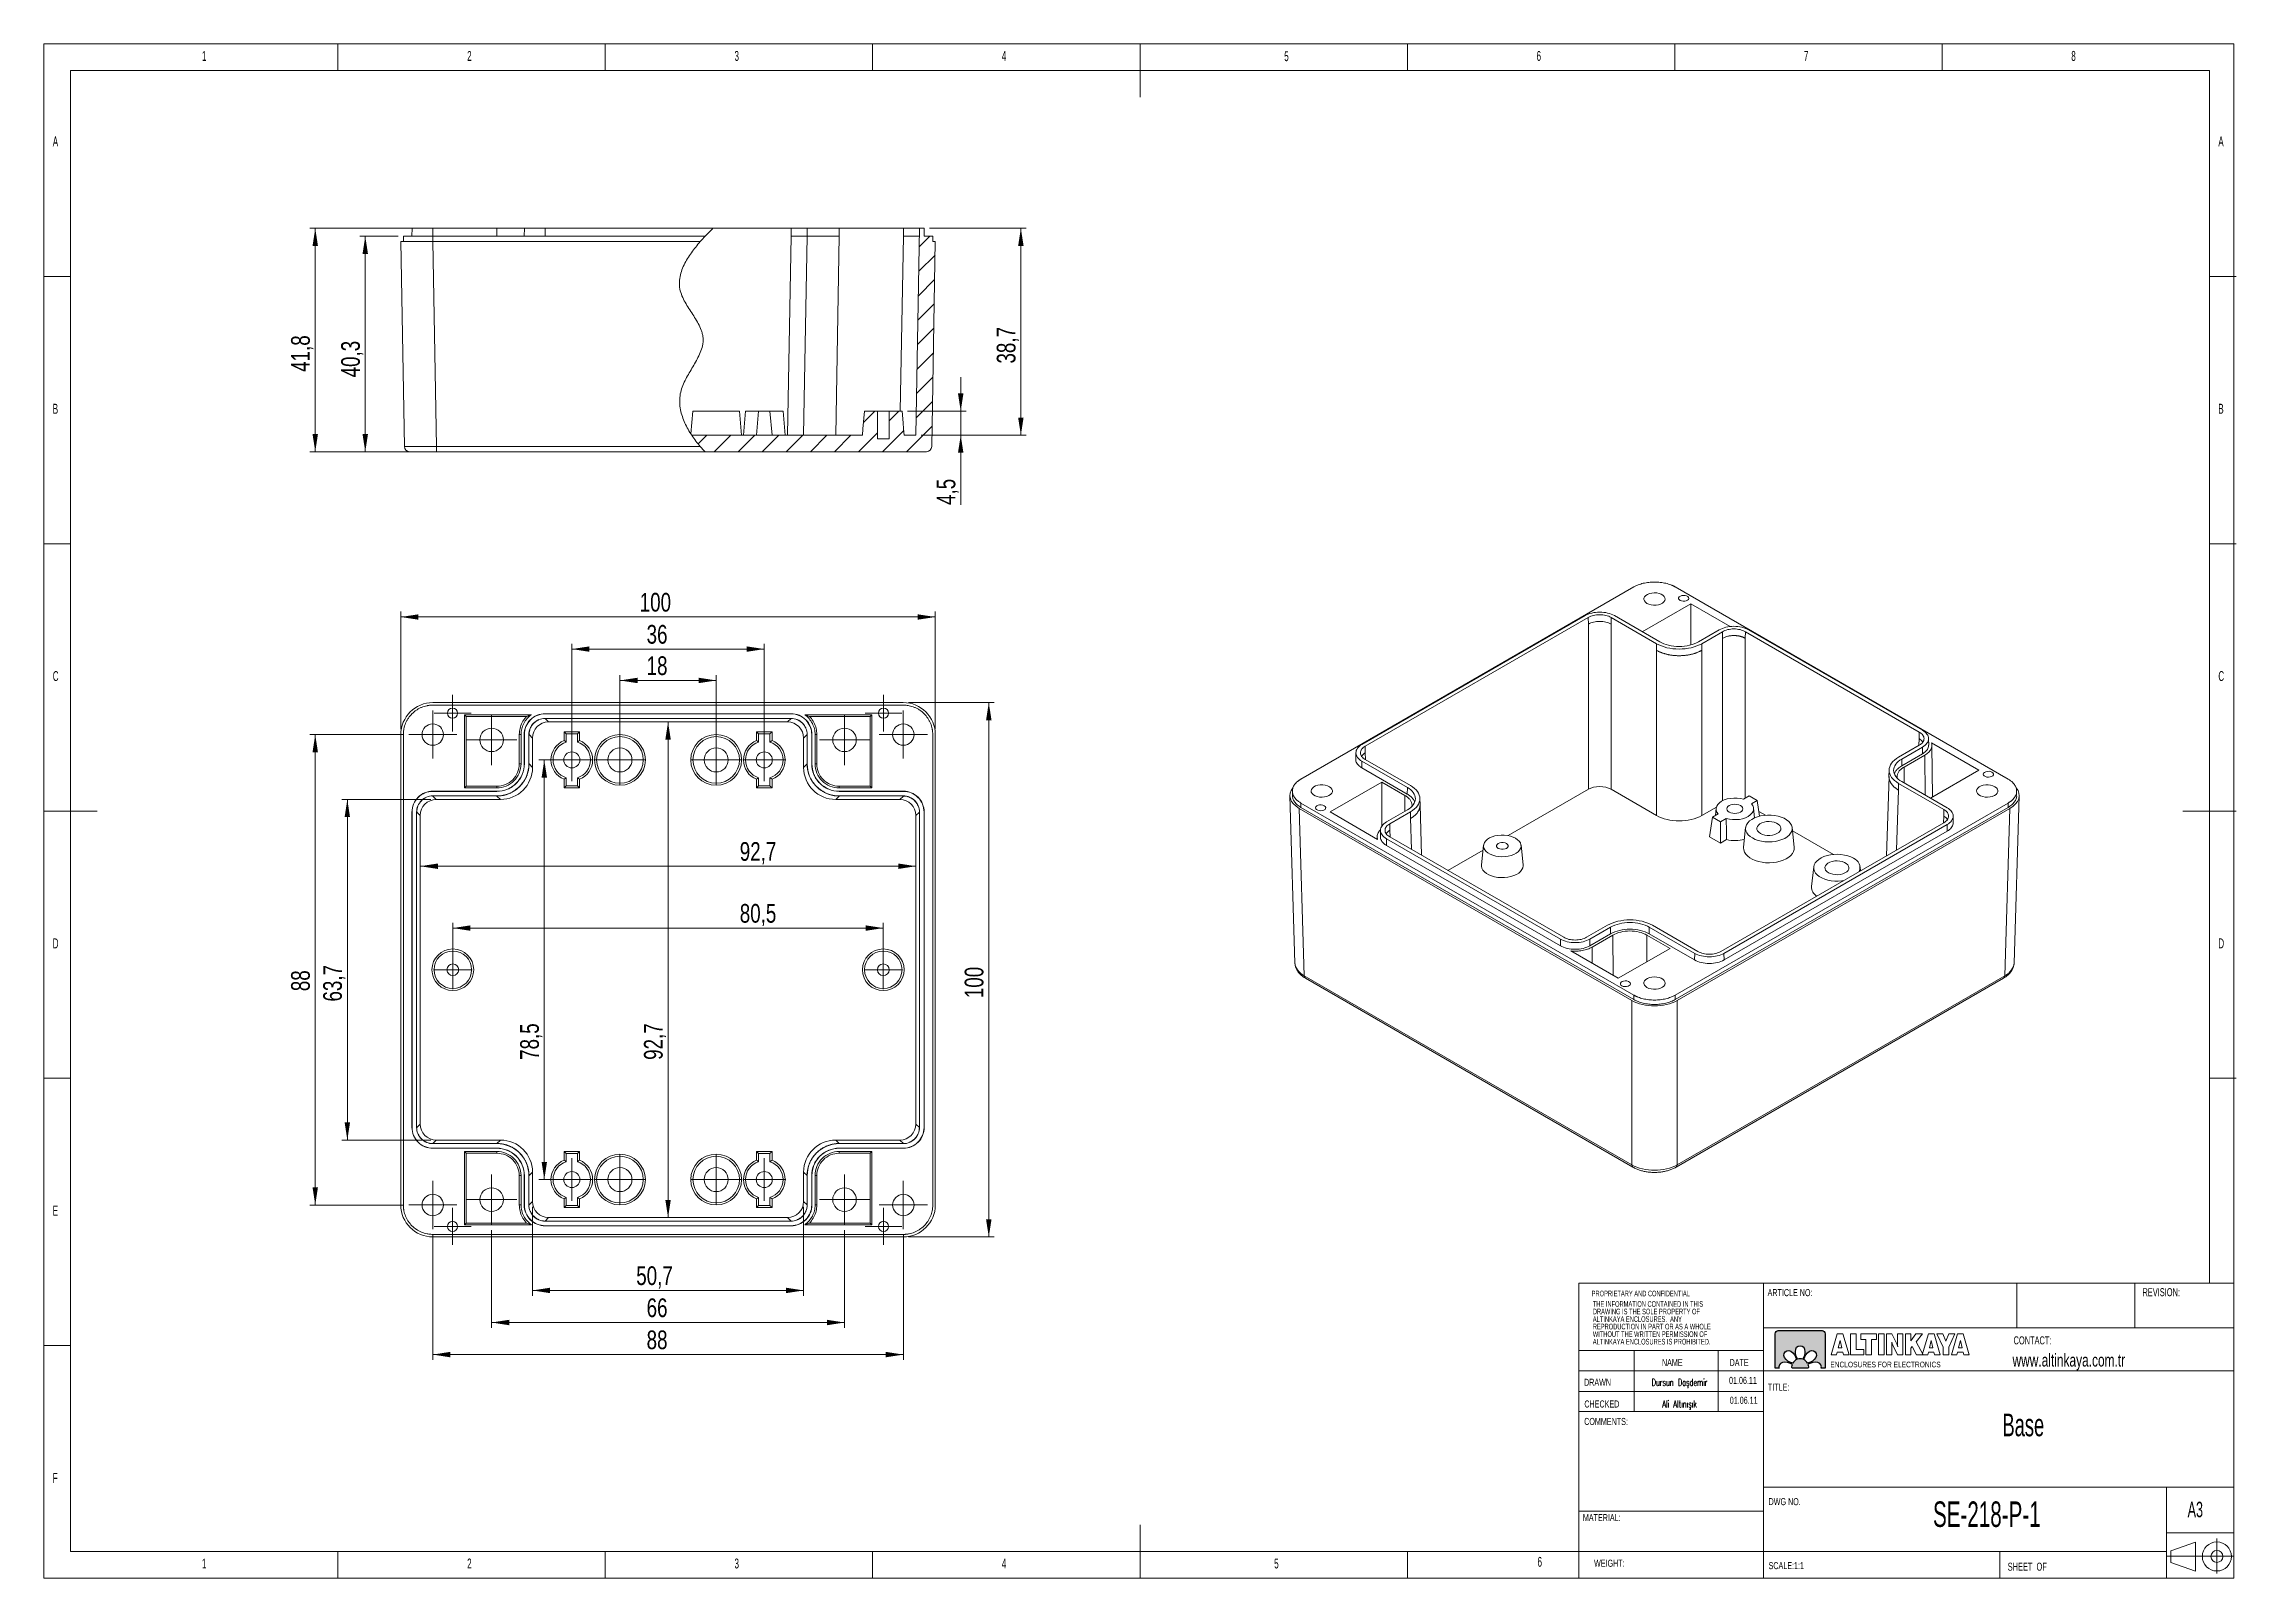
# Model space of a CAD drawing. Header units: millimetres. Extents: x 5 to 415, y 5 to 292.
import ezdxf

# ---------------------------------------------------------------- set-up
doc = ezdxf.new("R2010")
doc.units = ezdxf.units.MM
doc.layers.add('LAYER_1', color=179, linetype='Continuous', lineweight=15)
doc.layers.add('LAYER_2', color=1, linetype='Continuous')
doc.styles.add('SLDTEXTSTYLE0', font='TXT', dxfattribs={"width": 0.7})
doc.styles.add('SLDTEXTSTYLE1', font='TXT', dxfattribs={"width": 0.605})
doc.styles.add('SLDTEXTSTYLE2', font='TXT', dxfattribs={"width": 0.605, "bigfont": 'bigfont'})
doc.styles.add('SLDTEXTSTYLE3', font='TXT', dxfattribs={"width": 0.75})
doc.dimstyles.new('SLDDIMSTYLE0', dxfattribs={"dimtxt": 3.5, "dimasz": 3.302, "dimexe": 0, "dimexo": 0.0625, "dimgap": 0.875, "dimtad": 1, "dimdec": 1, "dimrnd": 1e-09, "dimzin": 12, "dimdsep": 46, "dimtxsty": 'SLDTEXTSTYLE3', "dimsah": 1, "dimcen": 0.09, "dimadec": 0, "dimazin": 3, "dimtfac": 1, "dimtdec": 1, "dimtmove": 0, "dimatfit": 0, "dimfxl": 1, "dimfrac": 2, "dimtolj": 1, "dimtzin": 12, "dimarcsym": 0})
doc.dimstyles.new('SLDDIMSTYLE1', dxfattribs={"dimtxt": 3.5, "dimasz": 3.302, "dimexe": 0, "dimexo": 0.0625, "dimgap": 0.875, "dimtad": 1, "dimdec": 1, "dimrnd": 1e-09, "dimzin": 12, "dimdsep": 46, "dimtxsty": 'SLDTEXTSTYLE3', "dimsah": 1, "dimcen": 0.09, "dimadec": 0, "dimazin": 3, "dimtfac": 1, "dimtdec": 1, "dimtofl": 0, "dimtmove": 0, "dimatfit": 3, "dimfxl": 1, "dimfrac": 2, "dimtolj": 1, "dimtzin": 12, "dimarcsym": 0})
doc.dimstyles.new('SLDDIMSTYLE2', dxfattribs={"dimtxt": 3.5, "dimasz": 3.302, "dimexe": 0, "dimexo": 0.0625, "dimgap": 0.875, "dimtad": 1, "dimdec": 1, "dimrnd": 1e-09, "dimzin": 12, "dimdsep": 46, "dimtxsty": 'SLDTEXTSTYLE3', "dimsah": 1, "dimcen": 0.09, "dimadec": 0, "dimazin": 3, "dimtfac": 1, "dimtofl": 0, "dimtmove": 0, "dimatfit": 3, "dimfxl": 1, "dimfrac": 2, "dimtolj": 1, "dimtzin": 12, "dimarcsym": 0})
doc.dimstyles.new('SLDDIMSTYLE3', dxfattribs={"dimtxt": 3.5, "dimasz": 3.302, "dimexe": 0, "dimexo": 0.0625, "dimgap": 0.875, "dimtad": 1, "dimrnd": 1e-09, "dimzin": 12, "dimdsep": 46, "dimtxsty": 'SLDTEXTSTYLE3', "dimsah": 1, "dimcen": 0.09, "dimadec": 0, "dimazin": 3, "dimtfac": 1, "dimtofl": 0, "dimtmove": 0, "dimatfit": 3, "dimfxl": 1, "dimfrac": 2, "dimtolj": 1, "dimtzin": 12, "dimarcsym": 0})

msp = doc.modelspace()

# ---------------------------------------------------------------- texts
at = {"color": 7, "linetype": 'Continuous', "lineweight": 0}
for s, insert, char_height, attachment_point, style in [('1', (34.583, 290.668), 1.852, 1, 'SLDTEXTSTYLE1'), ('2', (84.167, 290.668), 1.852, 1, 'SLDTEXTSTYLE1'), ('3', (134.167, 290.668), 1.852, 1, 'SLDTEXTSTYLE1'), ('4', (184.167, 290.668), 1.852, 1, 'SLDTEXTSTYLE1'), ('5', (236.975, 290.614), 1.852, 1, 'SLDTEXTSTYLE1'), ('6', (284.167, 290.668), 1.852, 1, 'SLDTEXTSTYLE1'), ('7', (334.167, 290.668), 1.852, 1, 'SLDTEXTSTYLE1'), ('8', (384.167, 290.668), 1.852, 1, 'SLDTEXTSTYLE1'), ('A', (6.667, 274.668), 1.852, 1, 'SLDTEXTSTYLE1'), ('A', (411.667, 274.668), 1.852, 1, 'SLDTEXTSTYLE1'), ('B', (6.667, 224.668), 1.852, 1, 'SLDTEXTSTYLE1'), ('B', (411.667, 224.668), 1.852, 1, 'SLDTEXTSTYLE1'), ('C', (6.667, 174.668), 1.852, 1, 'SLDTEXTSTYLE1'), ('C', (411.667, 174.668), 1.852, 1, 'SLDTEXTSTYLE1'), ('D', (6.667, 124.668), 1.852, 1, 'SLDTEXTSTYLE1'), ('D', (411.667, 124.668), 1.852, 1, 'SLDTEXTSTYLE1'), ('E', (6.667, 74.668), 1.852, 1, 'SLDTEXTSTYLE1'), ('PROPRIETARY AND CONFIDENTIAL', (294.469, 58.774), 1.05833, 1, 'SLDTEXTSTYLE1'), ('ARTICLE NO:', (327.372, 59.073), 1.32292, 1, 'SLDTEXTSTYLE1'), ('REVISION:', (397.488, 59.243), 1.5, 1, 'SLDTEXTSTYLE1'), ('CONTACT:', (373.379, 50.23), 1.5, 1, 'SLDTEXTSTYLE1'), ('NAME', (307.616, 45.996), 1.3229, 1, 'SLDTEXTSTYLE1'), ('DATE', (320.264, 45.996), 1.3229, 1, 'SLDTEXTSTYLE1'), ('www.altinkaya.com.tr', (373.178, 46.964), 2.38125, 1, 'SLDTEXTSTYLE0'), ('DRAWN', (293.043, 42.302), 1.3229, 1, 'SLDTEXTSTYLE1'), ('Dursun Daşdemir', (310.911, 42.302), 1.32292, 2, 'SLDTEXTSTYLE2'), ('01.06.11', (322.761, 42.654), 1.3229, 2, 'SLDTEXTSTYLE1'), ('TITLE:', (327.438, 41.388), 1.3229, 1, 'SLDTEXTSTYLE1'), ('CHECKED', (293.103, 38.244), 1.3229, 1, 'SLDTEXTSTYLE1'), ('Ali Altınışık', (310.911, 38.244), 1.32292, 2, 'SLDTEXTSTYLE2'), ('01.06.11', (322.905, 38.937), 1.3229, 2, 'SLDTEXTSTYLE1'), ('COMMENTS:', (293.07, 34.976), 1.3229, 1, 'SLDTEXTSTYLE1'), ('F', (6.667, 24.668), 1.852, 1, 'SLDTEXTSTYLE1'), ('MATERIAL:', (292.826, 16.987), 1.3229, 1, 'SLDTEXTSTYLE1'), ('DWG NO.', (327.555, 19.978), 1.3229, 1, 'SLDTEXTSTYLE1'), ('A3', (405.921, 19.3), 2.9104, 1, 'SLDTEXTSTYLE1'), ('1', (34.583, 8.668), 1.852, 1, 'SLDTEXTSTYLE1'), ('2', (84.167, 8.668), 1.852, 1, 'SLDTEXTSTYLE1'), ('3', (134.167, 8.668), 1.852, 1, 'SLDTEXTSTYLE1'), ('4', (184.167, 8.668), 1.852, 1, 'SLDTEXTSTYLE1'), ('5', (235.096, 8.668), 1.852, 1, 'SLDTEXTSTYLE1'), ('6', (284.349, 8.984), 1.852, 1, 'SLDTEXTSTYLE1')]:
    msp.add_mtext(s, dxfattribs=dict(at, insert=insert, char_height=char_height, attachment_point=attachment_point, style=style))
at = {"layer": 'LAYER_1', "style": 'SLDTEXTSTYLE1'}
for s, insert, char_height, attachment_point in [('Base', (375.196, 35.776), 4.2333, 2), ('SE-218-P-1', (368.371, 19.349), 4.7625, 2), ('WEIGHT:', (294.915, 8.452), 1.3229, 1), ('SCALE:1:1', (327.555, 8.01), 1.3229, 1), ('SHEET  OF', (372.278, 7.9), 1.5, 1)]:
    msp.add_mtext(s, dxfattribs=dict(at, insert=insert, char_height=char_height, attachment_point=attachment_point))

# ---------------------------------------------------------------- blocks, each defined once
blk = doc.blocks.new('Block4')
at = {"color": 7, "linetype": 'Continuous', "lineweight": 0, "insert": (0.07, 1.37), "char_height": 1.3229, "attachment_point": 1, "style": 'SLDTEXTSTYLE0'}
blk.add_mtext('ENCLOSURES FOR ELECTRONICS', dxfattribs=at)
blk = doc.blocks.new('Block5')
at = {"layer": 'LAYER_1'}
for p, q in [((6.79, 7.34), (1.01, 5.34)), ((1.01, 5.34), (1.01, 2.54)), ((6.79, 7.34), (6.79, 0.54)), ((11.82, 8.19), (11.82, 0)), ((0, 4.03), (15.88, 4.03)), ((1.01, 2.54), (6.79, 0.54))]:
    blk.add_line(p, q, dxfattribs=at)
for radius in [3.4, 1.4]:
    blk.add_circle((11.82, 3.99), radius, dxfattribs=at)
blk = doc.blocks.new('Block6')
at = {"layer": 'LAYER_1', "color": 250}
for p, q in [((0, 0), (1.27, 4.36)), ((1.14, 0), (0, 0)), ((1.28, 0.58), (1.14, 0)), ((1.27, 4.36), (2.44, 4.36)), ((2.43, 0.58), (1.28, 0.58)), ((1.86, 3), (1.49, 1.49)), ((1.49, 1.49), (2.22, 1.49)), ((2.22, 1.49), (1.86, 3)), ((2.56, 0), (2.43, 0.58)), ((2.44, 4.36), (3.71, 0)), ((3.71, 0), (2.56, 0)), ((4.04, 0), (4.04, 4.36)), ((4.04, 4.36), (5.2, 4.36)), ((6.77, 0), (4.04, 0)), ((5.2, 4.36), (5.2, 1.16)), ((5.2, 1.16), (6.77, 1.16)), ((6.19, 3.21), (6.19, 4.36)), ((6.19, 4.36), (9.41, 4.36)), ((7.23, 3.21), (6.19, 3.21)), ((6.77, 1.16), (6.77, 0)), ((7.23, 0), (7.23, 3.21)), ((8.39, 0), (7.23, 0)), ((9.41, 3.21), (8.39, 3.21)), ((8.39, 3.21), (8.39, 0)), ((9.41, 4.36), (9.41, 3.21)), ((9.82, 0), (9.82, 4.36)), ((9.82, 4.36), (11, 4.36)), ((11, 0), (9.82, 0)), ((11, 4.36), (11, 0)), ((11.52, 0), (11.52, 4.36)), ((11.52, 4.36), (12.62, 4.36)), ((12.62, 0), (11.52, 0)), ((12.62, 4.36), (13.64, 2.33)), ((12.62, 2.04), (12.62, 0)), ((13.82, 0), (12.8, 2.01)), ((13.82, 2.3), (13.82, 4.36)), ((13.82, 4.36), (14.92, 4.36)), ((14.92, 0), (13.82, 0)), ((14.92, 4.36), (14.92, 0)), ((15.42, 0), (15.42, 4.36)), ((15.42, 4.36), (16.57, 4.36)), ((16.57, 0), (15.42, 0)), ((16.57, 4.36), (16.57, 2.92)), ((16.57, 2.92), (17.61, 4.36)), ((16.86, 1.75), (16.57, 1.39)), ((16.57, 1.39), (16.57, 0)), ((17.74, 0), (16.86, 1.75)), ((17.61, 4.36), (18.96, 4.36)), ((18.96, 4.36), (17.67, 2.75)), ((17.67, 2.75), (19.12, 0)), ((19.12, 0), (17.74, 0)), ((18.94, 0), (20.21, 4.36)), ((20.08, 0), (18.94, 0)), ((20.22, 0.58), (20.08, 0)), ((20.21, 4.36), (21.38, 4.36)), ((21.37, 0.58), (20.22, 0.58)), ((20.8, 3), (20.43, 1.49)), ((20.43, 1.49), (21.16, 1.49)), ((21.16, 1.49), (20.8, 3)), ((21.5, 0), (21.37, 0.58)), ((21.38, 4.36), (22.65, 0)), ((22.65, 0), (21.5, 0)), ((23.27, 1.61), (21.94, 4.36)), ((21.94, 4.36), (23.22, 4.36)), ((23.22, 4.36), (23.84, 2.87)), ((23.27, 0), (23.27, 1.61)), ((24.42, 0), (23.27, 0)), ((23.84, 2.87), (24.47, 4.36)), ((25.72, 4.36), (24.42, 1.61)), ((24.42, 1.61), (24.42, 0)), ((24.47, 4.36), (25.72, 4.36)), ((25, 0), (26.27, 4.36)), ((26.14, 0), (25, 0)), ((26.28, 0.58), (26.14, 0)), ((26.27, 4.36), (27.44, 4.36)), ((27.43, 0.58), (26.28, 0.58)), ((26.86, 3), (26.49, 1.49)), ((26.49, 1.49), (27.21, 1.49)), ((27.21, 1.49), (26.86, 3)), ((27.56, 0), (27.43, 0.58)), ((27.44, 4.36), (28.71, 0)), ((28.71, 0), (27.56, 0))]:
    blk.add_line(p, q, dxfattribs=at)
for points in [[(12.7, 2.26), (12.67, 2.37), (12.63, 2.5), (12.59, 2.64)], [(12.59, 2.64), (12.6, 2.56), (12.61, 2.48), (12.62, 2.4)], [(12.62, 2.4), (12.62, 2.31), (12.62, 2.19), (12.62, 2.04)], [(12.8, 2.01), (12.77, 2.07), (12.74, 2.16), (12.7, 2.26)], [(13.64, 2.33), (13.67, 2.28), (13.7, 2.19), (13.73, 2.09)], [(13.73, 2.09), (13.77, 1.99), (13.81, 1.86), (13.85, 1.71)], [(13.82, 1.97), (13.82, 2.06), (13.82, 2.17), (13.82, 2.3)], [(13.85, 1.71), (13.84, 1.79), (13.83, 1.87), (13.82, 1.97)]]:
    blk.add_open_spline(points, degree=3, dxfattribs=at)
blk = doc.blocks.new('SW_NOTE_0')
at = {"color": 0, "linetype": 'Continuous', "lineweight": 0, "char_height": 1.0583, "attachment_point": 1, "style": 'SLDTEXTSTYLE1'}
for s, insert in [('THE INFORMATION CONTAINED IN THIS', (0, 1.36)), ('ALTINKAYA ENCLOSURES.  ANY', (0, -1.46)), ('DRAWING IS THE SOLE PROPERTY OF', (0, -0.05)), ('REPRODUCTION IN PART OR AS A WHOLE', (0, -2.87)), ('WITHOUT THE WRITTEN PERMISSION OF', (0, -4.28)), ('ALTINKAYA ENCLOSURES IS PROHIBITED.', (0, -5.69))]:
    blk.add_mtext(s, dxfattribs=dict(at, insert=insert))
blk = doc.blocks.new('*D5')
at = {"layer": 'LAYER_1'}
for p, q in [((176.47, 223.3), (176.47, 229.65)), ((166.5, 223.3), (177.47, 223.3)), ((176.47, 223.3), (176.47, 218.8)), ((169.09, 218.8), (177.47, 218.8)), ((176.47, 218.8), (176.47, 205.75))]:
    blk.add_line(p, q, dxfattribs=at)
for points in [[(176.47, 223.3), (176.98, 226.6), (175.96, 226.6)], [(176.47, 218.8), (175.96, 215.5), (176.98, 215.5)]]:
    blk.add_solid(points, dxfattribs=at)
at = {"layer": 'LAYER_1', "insert": (171.96, 205.75, 0.1), "char_height": 3.5, "attachment_point": 1, "rotation": 90, "style": 'SLDTEXTSTYLE3'}
blk.add_mtext('4,5', dxfattribs=at)
blk = doc.blocks.new('*D6')
at = {"layer": 'LAYER_1'}
for p, q in [((71.24, 256), (64.11, 256)), ((65.11, 256), (65.11, 215.7)), ((77.42, 215.7), (64.11, 215.7))]:
    blk.add_line(p, q, dxfattribs=at)
for points in [[(65.11, 256), (64.6, 252.7), (65.62, 252.7)], [(65.11, 215.7), (65.62, 219), (64.6, 219)]]:
    blk.add_solid(points, dxfattribs=at)
at = {"layer": 'LAYER_1', "insert": (60.6, 229.61, 0.1), "char_height": 3.5, "attachment_point": 1, "rotation": 90, "style": 'SLDTEXTSTYLE3'}
blk.add_mtext('40,3', dxfattribs=at)
blk = doc.blocks.new('*D7')
at = {"layer": 'LAYER_1'}
for p, q in [((76.74, 257.5), (54.76, 257.5)), ((55.76, 257.5), (55.76, 215.7)), ((77.42, 215.7), (54.76, 215.7))]:
    blk.add_line(p, q, dxfattribs=at)
for points in [[(55.76, 257.5), (55.25, 254.2), (56.26, 254.2)], [(55.76, 215.7), (56.26, 219), (55.25, 219)]]:
    blk.add_solid(points, dxfattribs=at)
at = {"layer": 'LAYER_1', "insert": (51.24, 230.65, 0.1), "char_height": 3.5, "attachment_point": 1, "rotation": 90, "style": 'SLDTEXTSTYLE3'}
blk.add_mtext('41,8', dxfattribs=at)
blk = doc.blocks.new('*D8')
at = {"layer": 'LAYER_1'}
for p, q in [((170.61, 257.5), (188.72, 257.5)), ((187.72, 218.8), (187.72, 257.5)), ((169.09, 218.8), (188.72, 218.8))]:
    blk.add_line(p, q, dxfattribs=at)
for points in [[(187.72, 257.5), (187.21, 254.2), (188.23, 254.2)], [(187.72, 218.8), (188.23, 222.1), (187.21, 222.1)]]:
    blk.add_solid(points, dxfattribs=at)
at = {"layer": 'LAYER_1', "insert": (183.21, 232.2, 0.1), "char_height": 3.5, "attachment_point": 1, "rotation": 90, "style": 'SLDTEXTSTYLE3'}
blk.add_mtext('38,7', dxfattribs=at)
blk = doc.blocks.new('*D9')
at = {"layer": 'LAYER_1'}
blk.add_line((75.39, 138.17), (168.09, 138.17), dxfattribs=at)
for points in [[(75.39, 138.17), (78.69, 137.66), (78.69, 138.68)], [(168.09, 138.17), (164.79, 138.68), (164.79, 137.66)]]:
    blk.add_solid(points, dxfattribs=at)
at = {"layer": 'LAYER_1', "insert": (135.15, 142.68, 19.5), "char_height": 3.5, "attachment_point": 1, "style": 'SLDTEXTSTYLE3'}
blk.add_mtext('92,7', dxfattribs=at)
blk = doc.blocks.new('*D10')
at = {"layer": 'LAYER_1'}
blk.add_line((121.74, 165.15), (121.74, 72.45), dxfattribs=at)
for points in [[(121.74, 165.15), (121.23, 161.85), (122.25, 161.85)], [(121.74, 72.45), (122.25, 75.75), (121.23, 75.75)]]:
    blk.add_solid(points, dxfattribs=at)
at = {"layer": 'LAYER_1', "insert": (117.23, 101.95, 19.5), "char_height": 3.5, "attachment_point": 1, "rotation": 90, "style": 'SLDTEXTSTYLE3'}
blk.add_mtext('92,7', dxfattribs=at)
blk = doc.blocks.new('*D11')
at = {"layer": 'LAYER_1'}
for p, q in [((106.99, 158.05), (97.59, 158.05)), ((98.59, 158.05), (98.59, 79.55)), ((106.99, 79.55), (97.59, 79.55))]:
    blk.add_line(p, q, dxfattribs=at)
for points in [[(98.59, 158.05), (98.09, 154.75), (99.1, 154.75)], [(98.59, 79.55), (99.1, 82.86), (98.09, 82.86)]]:
    blk.add_solid(points, dxfattribs=at)
at = {"layer": 'LAYER_1', "insert": (94.08, 101.95, 19.5), "char_height": 3.5, "attachment_point": 1, "rotation": 90, "style": 'SLDTEXTSTYLE3'}
blk.add_mtext('78,5', dxfattribs=at)
blk = doc.blocks.new('*D12')
at = {"layer": 'LAYER_1'}
for p, q in [((81.49, 119.8), (81.49, 127.6)), ((161.99, 119.8), (161.99, 127.6)), ((81.49, 126.6), (161.99, 126.6))]:
    blk.add_line(p, q, dxfattribs=at)
for points in [[(81.49, 126.6), (84.79, 126.09), (84.79, 127.11)], [(161.99, 126.6), (158.69, 127.11), (158.69, 126.09)]]:
    blk.add_solid(points, dxfattribs=at)
at = {"layer": 'LAYER_1', "insert": (135.15, 131.11, 19.5), "char_height": 3.5, "attachment_point": 1, "style": 'SLDTEXTSTYLE3'}
blk.add_mtext('80,5', dxfattribs=at)
blk = doc.blocks.new('*D13')
at = {"layer": 'LAYER_1'}
for p, q in [((112.74, 159.05), (112.74, 173.92)), ((130.74, 172.92), (112.74, 172.92)), ((130.74, 159.05), (130.74, 173.92))]:
    blk.add_line(p, q, dxfattribs=at)
for points in [[(112.74, 172.92), (116.04, 172.41), (116.04, 173.43)], [(130.74, 172.92), (127.44, 173.43), (127.44, 172.41)]]:
    blk.add_solid(points, dxfattribs=at)
at = {"layer": 'LAYER_1', "insert": (117.73, 177.43, 19.5), "char_height": 3.5, "attachment_point": 1, "style": 'SLDTEXTSTYLE3'}
blk.add_mtext('18', dxfattribs=at)
blk = doc.blocks.new('*D14')
at = {"layer": 'LAYER_1'}
for p, q in [((103.74, 159.05), (103.74, 179.79)), ((103.74, 178.79), (139.74, 178.79)), ((139.74, 159.05), (139.74, 179.79))]:
    blk.add_line(p, q, dxfattribs=at)
for points in [[(103.74, 178.79), (107.04, 178.28), (107.04, 179.29)], [(139.74, 178.79), (136.44, 179.29), (136.44, 178.28)]]:
    blk.add_solid(points, dxfattribs=at)
at = {"layer": 'LAYER_1', "insert": (117.73, 183.3, 19.5), "char_height": 3.5, "attachment_point": 1, "style": 'SLDTEXTSTYLE3'}
blk.add_mtext('36', dxfattribs=at)
blk = doc.blocks.new('*D15')
at = {"layer": 'LAYER_1'}
for p, q in [((88.74, 70.1), (88.74, 51.82)), ((154.74, 70.1), (154.74, 51.82)), ((154.74, 52.82), (88.74, 52.82))]:
    blk.add_line(p, q, dxfattribs=at)
for points in [[(88.74, 52.82), (92.04, 52.31), (92.04, 53.33)], [(154.74, 52.82), (151.44, 53.33), (151.44, 52.31)]]:
    blk.add_solid(points, dxfattribs=at)
at = {"layer": 'LAYER_1', "insert": (117.73, 57.33, 19.5), "char_height": 3.5, "attachment_point": 1, "style": 'SLDTEXTSTYLE3'}
blk.add_mtext('66', dxfattribs=at)
blk = doc.blocks.new('*D16')
at = {"layer": 'LAYER_1'}
for p, q in [((77.74, 69.3), (77.74, 45.82)), ((165.74, 69.3), (165.74, 45.82)), ((165.74, 46.82), (77.74, 46.82))]:
    blk.add_line(p, q, dxfattribs=at)
for points in [[(77.74, 46.82), (81.04, 46.31), (81.04, 47.33)], [(165.74, 46.82), (162.44, 47.33), (162.44, 46.31)]]:
    blk.add_solid(points, dxfattribs=at)
at = {"layer": 'LAYER_1', "insert": (117.73, 51.33, 19.5), "char_height": 3.5, "attachment_point": 1, "style": 'SLDTEXTSTYLE3'}
blk.add_mtext('88', dxfattribs=at)
blk = doc.blocks.new('*D17')
at = {"layer": 'LAYER_1'}
for p, q in [((72.24, 162.8), (54.76, 162.8)), ((55.76, 162.8), (55.76, 74.8)), ((72.24, 74.8), (54.76, 74.8))]:
    blk.add_line(p, q, dxfattribs=at)
for points in [[(55.76, 162.8), (55.25, 159.5), (56.26, 159.5)], [(55.76, 74.8), (56.26, 78.11), (55.25, 78.11)]]:
    blk.add_solid(points, dxfattribs=at)
at = {"layer": 'LAYER_1', "insert": (51.24, 114.8, 19.5), "char_height": 3.5, "attachment_point": 1, "rotation": 90, "style": 'SLDTEXTSTYLE3'}
blk.add_mtext('88', dxfattribs=at)
blk = doc.blocks.new('*D18')
at = {"layer": 'LAYER_1'}
for p, q in [((77.39, 150.65), (60.76, 150.65)), ((61.76, 86.95), (61.76, 150.65)), ((77.39, 86.95), (60.76, 86.95))]:
    blk.add_line(p, q, dxfattribs=at)
for points in [[(61.76, 150.65), (61.25, 147.35), (62.26, 147.35)], [(61.76, 86.95), (62.26, 90.25), (61.25, 90.25)]]:
    blk.add_solid(points, dxfattribs=at)
at = {"layer": 'LAYER_1', "insert": (57.24, 112.86, 19.5), "char_height": 3.5, "attachment_point": 1, "rotation": 90, "style": 'SLDTEXTSTYLE3'}
blk.add_mtext('63,7', dxfattribs=at)
blk = doc.blocks.new('*D19')
at = {"layer": 'LAYER_1'}
for p, q in [((96.39, 74.45), (96.39, 57.82)), ((147.09, 74.45), (147.09, 57.82)), ((96.39, 58.82), (147.09, 58.82))]:
    blk.add_line(p, q, dxfattribs=at)
for points in [[(96.39, 58.82), (99.69, 58.31), (99.69, 59.33)], [(147.09, 58.82), (143.79, 59.33), (143.79, 58.31)]]:
    blk.add_solid(points, dxfattribs=at)
at = {"layer": 'LAYER_1', "insert": (115.79, 63.33, 19.5), "char_height": 3.5, "attachment_point": 1, "style": 'SLDTEXTSTYLE3'}
blk.add_mtext('50,7', dxfattribs=at)
blk = doc.blocks.new('*D20')
at = {"layer": 'LAYER_1'}
for p, q in [((166.72, 168.79), (182.72, 168.79)), ((181.72, 68.82), (181.72, 168.79)), ((166.72, 68.82), (182.72, 68.82))]:
    blk.add_line(p, q, dxfattribs=at)
for points in [[(181.72, 168.79), (181.21, 165.48), (182.23, 165.48)], [(181.72, 68.82), (182.23, 72.12), (181.21, 72.12)]]:
    blk.add_solid(points, dxfattribs=at)
at = {"layer": 'LAYER_1', "insert": (177.21, 113.5, 19.5), "char_height": 3.5, "attachment_point": 1, "rotation": 90, "style": 'SLDTEXTSTYLE3'}
blk.add_mtext('100', dxfattribs=at)
blk = doc.blocks.new('*D21')
at = {"layer": 'LAYER_1'}
for p, q in [((71.76, 163.79), (71.76, 185.79)), ((71.76, 184.79), (171.72, 184.79)), ((171.72, 163.79), (171.72, 185.79))]:
    blk.add_line(p, q, dxfattribs=at)
for points in [[(71.76, 184.79), (75.06, 184.28), (75.06, 185.29)], [(171.72, 184.79), (168.42, 185.29), (168.42, 184.28)]]:
    blk.add_solid(points, dxfattribs=at)
at = {"layer": 'LAYER_1', "insert": (116.44, 189.3, 19.5), "char_height": 3.5, "attachment_point": 1, "style": 'SLDTEXTSTYLE3'}
blk.add_mtext('100', dxfattribs=at)
blk = doc.blocks.new('SW_CENTERMARKSYMBOL_0')
at = {"layer": 'LAYER_1', "color": 0}
for p, q in [((-2.5, 0), (-4, 0)), ((0, 0), (-2.5, 0)), ((0, 2.5), (0, 4)), ((0, 0), (0, 2.5)), ((0, 0), (0, -2.5)), ((0, 0), (2.5, 0)), ((2.5, 0), (4, 0)), ((0, -2.5), (0, -4))]:
    blk.add_line(p, q, dxfattribs=at)
blk = doc.blocks.new('SW_CENTERMARKSYMBOL_1')
at = {"layer": 'LAYER_1', "color": 0}
for p, q in [((-2.5, 0), (-4, 0)), ((0, 0), (-2.5, 0)), ((0, 2.5), (0, 4)), ((0, 0), (0, 2.5)), ((0, 0), (0, -2.5)), ((0, 0), (2.5, 0)), ((2.5, 0), (4, 0)), ((0, -2.5), (0, -4))]:
    blk.add_line(p, q, dxfattribs=at)
blk = doc.blocks.new('SW_CENTERMARKSYMBOL_2')
at = {"layer": 'LAYER_1', "color": 0}
for p, q in [((-2.5, 0), (-4, 0)), ((0, 0), (-2.5, 0)), ((0, 2.5), (0, 4)), ((0, 0), (0, 2.5)), ((0, 0), (0, -2.5)), ((0, 0), (2.5, 0)), ((2.5, 0), (4, 0)), ((0, -2.5), (0, -4))]:
    blk.add_line(p, q, dxfattribs=at)
blk = doc.blocks.new('SW_CENTERMARKSYMBOL_3')
at = {"layer": 'LAYER_1', "color": 0}
for p, q in [((-2.5, 0), (-4, 0)), ((0, 0), (-2.5, 0)), ((0, 2.5), (0, 4)), ((0, 0), (0, 2.5)), ((0, 0), (0, -2.5)), ((0, 0), (2.5, 0)), ((2.5, 0), (4, 0)), ((0, -2.5), (0, -4))]:
    blk.add_line(p, q, dxfattribs=at)
blk = doc.blocks.new('SW_CENTERMARKSYMBOL_4')
at = {"layer": 'LAYER_1', "color": 0}
for p, q in [((0, 2.5), (0, 4.5)), ((-2.5, 0), (-4.5, 0)), ((0, 0), (-2.5, 0)), ((0, 0), (0, 2.5)), ((0, 0), (0, -2.5)), ((0, 0), (2.5, 0)), ((2.5, 0), (4.5, 0)), ((0, -2.5), (0, -4.5))]:
    blk.add_line(p, q, dxfattribs=at)
blk = doc.blocks.new('SW_CENTERMARKSYMBOL_5')
at = {"layer": 'LAYER_1', "color": 0}
for p, q in [((0, 2.5), (0, 4.5)), ((-2.5, 0), (-4.5, 0)), ((0, 0), (-2.5, 0)), ((0, 0), (0, 2.5)), ((0, 0), (0, -2.5)), ((0, 0), (2.5, 0)), ((2.5, 0), (4.5, 0)), ((0, -2.5), (0, -4.5))]:
    blk.add_line(p, q, dxfattribs=at)
blk = doc.blocks.new('SW_CENTERMARKSYMBOL_6')
at = {"layer": 'LAYER_1', "color": 0}
for p, q in [((0, 2.5), (0, 4.5)), ((-2.5, 0), (-4.5, 0)), ((0, 0), (-2.5, 0)), ((0, 0), (0, 2.5)), ((0, 0), (0, -2.5)), ((0, 0), (2.5, 0)), ((2.5, 0), (4.5, 0)), ((0, -2.5), (0, -4.5))]:
    blk.add_line(p, q, dxfattribs=at)
blk = doc.blocks.new('SW_CENTERMARKSYMBOL_7')
at = {"layer": 'LAYER_1', "color": 0}
for p, q in [((0, 2.5), (0, 4.5)), ((-2.5, 0), (-4.5, 0)), ((0, 0), (-2.5, 0)), ((0, 0), (0, 2.5)), ((0, 0), (0, -2.5)), ((0, 0), (2.5, 0)), ((2.5, 0), (4.5, 0)), ((0, -2.5), (0, -4.5))]:
    blk.add_line(p, q, dxfattribs=at)
blk = doc.blocks.new('SW_CENTERMARKSYMBOL_8')
at = {"layer": 'LAYER_1', "color": 0}
for p, q in [((0, 2.5), (0, 4.7)), ((-2.5, 0), (-4.7, 0)), ((0, 0), (-2.5, 0)), ((0, 0), (0, 2.5)), ((0, 0), (0, -2.5)), ((0, 0), (2.5, 0)), ((2.5, 0), (4.7, 0)), ((0, -2.5), (0, -4.7))]:
    blk.add_line(p, q, dxfattribs=at)
blk = doc.blocks.new('SW_CENTERMARKSYMBOL_9')
at = {"layer": 'LAYER_1', "color": 0}
for p, q in [((0, 2.5), (0, 4.7)), ((-2.5, 0), (-4.7, 0)), ((0, 0), (-2.5, 0)), ((0, 0), (0, 2.5)), ((0, 0), (0, -2.5)), ((0, 0), (2.5, 0)), ((2.5, 0), (4.7, 0)), ((0, -2.5), (0, -4.7))]:
    blk.add_line(p, q, dxfattribs=at)
blk = doc.blocks.new('SW_CENTERMARKSYMBOL_10')
at = {"layer": 'LAYER_1', "color": 0}
for p, q in [((0, 2.5), (0, 4.7)), ((-2.5, 0), (-4.7, 0)), ((0, 0), (-2.5, 0)), ((0, 0), (0, 2.5)), ((0, 0), (0, -2.5)), ((0, 0), (2.5, 0)), ((2.5, 0), (4.7, 0)), ((0, -2.5), (0, -4.7))]:
    blk.add_line(p, q, dxfattribs=at)
blk = doc.blocks.new('SW_CENTERMARKSYMBOL_11')
at = {"layer": 'LAYER_1', "color": 0}
for p, q in [((0, 2.5), (0, 4.7)), ((-2.5, 0), (-4.7, 0)), ((0, 0), (-2.5, 0)), ((0, 0), (0, 2.5)), ((0, 0), (0, -2.5)), ((0, 0), (2.5, 0)), ((2.5, 0), (4.7, 0)), ((0, -2.5), (0, -4.7))]:
    blk.add_line(p, q, dxfattribs=at)
blk = doc.blocks.new('SW_CENTERMARKSYMBOL_12')
at = {"layer": 'LAYER_1', "color": 0}
for p, q in [((-2.5, 0), (-3.45, 0)), ((0, 0), (-2.5, 0)), ((0, 2.5), (0, 3.45)), ((0, 0), (0, 2.5)), ((0, 0), (0, -2.5)), ((0, 0), (2.5, 0)), ((2.5, 0), (3.45, 0)), ((0, -2.5), (0, -3.45))]:
    blk.add_line(p, q, dxfattribs=at)
blk = doc.blocks.new('SW_CENTERMARKSYMBOL_13')
at = {"layer": 'LAYER_1', "color": 0}
for p, q in [((-2.5, 0), (-3.45, 0)), ((0, 0), (-2.5, 0)), ((0, 2.5), (0, 3.45)), ((0, 0), (0, 2.5)), ((0, 0), (0, -2.5)), ((0, 0), (2.5, 0)), ((2.5, 0), (3.45, 0)), ((0, -2.5), (0, -3.45))]:
    blk.add_line(p, q, dxfattribs=at)
blk = doc.blocks.new('SW_CENTERMARKSYMBOL_14')
at = {"layer": 'LAYER_1', "color": 0}
for p, q in [((-2.5, 0), (-3.45, 0)), ((0, 0), (-2.5, 0)), ((0, 2.5), (0, 3.45)), ((0, 0), (0, 2.5)), ((0, 0), (0, -2.5)), ((0, 0), (2.5, 0)), ((2.5, 0), (3.45, 0)), ((0, -2.5), (0, -3.45))]:
    blk.add_line(p, q, dxfattribs=at)
blk = doc.blocks.new('SW_CENTERMARKSYMBOL_15')
at = {"layer": 'LAYER_1', "color": 0}
for p, q in [((-2.5, 0), (-3.45, 0)), ((0, 0), (-2.5, 0)), ((0, 2.5), (0, 3.45)), ((0, 0), (0, 2.5)), ((0, 0), (0, -2.5)), ((0, 0), (2.5, 0)), ((2.5, 0), (3.45, 0)), ((0, -2.5), (0, -3.45))]:
    blk.add_line(p, q, dxfattribs=at)
blk = doc.blocks.new('SW_CENTERMARKSYMBOL_16')
at = {"layer": 'LAYER_1', "color": 0}
for p, q in [((0, 2.5), (0, 4.75)), ((-2.5, 0), (-4.75, 0)), ((0, 0), (-2.5, 0)), ((0, 0), (0, 2.5)), ((0, 0), (0, -2.5)), ((0, 0), (2.5, 0)), ((2.5, 0), (4.75, 0)), ((0, -2.5), (0, -4.75))]:
    blk.add_line(p, q, dxfattribs=at)
blk = doc.blocks.new('SW_CENTERMARKSYMBOL_17')
at = {"layer": 'LAYER_1', "color": 0}
for p, q in [((0, 2.5), (0, 4.75)), ((-2.5, 0), (-4.75, 0)), ((0, 0), (-2.5, 0)), ((0, 0), (0, 2.5)), ((0, 0), (0, -2.5)), ((0, 0), (2.5, 0)), ((2.5, 0), (4.75, 0)), ((0, -2.5), (0, -4.75))]:
    blk.add_line(p, q, dxfattribs=at)
blk = doc.blocks.new('SW_CENTERMARKSYMBOL_18')
at = {"layer": 'LAYER_1', "color": 0}
for p, q in [((0, 2.5), (0, 4.75)), ((-2.5, 0), (-4.75, 0)), ((0, 0), (-2.5, 0)), ((0, 0), (0, 2.5)), ((0, 0), (0, -2.5)), ((0, 0), (2.5, 0)), ((2.5, 0), (4.75, 0)), ((0, -2.5), (0, -4.75))]:
    blk.add_line(p, q, dxfattribs=at)
blk = doc.blocks.new('SW_CENTERMARKSYMBOL_19')
at = {"layer": 'LAYER_1', "color": 0}
for p, q in [((0, 2.5), (0, 4.75)), ((-2.5, 0), (-4.75, 0)), ((0, 0), (-2.5, 0)), ((0, 0), (0, 2.5)), ((0, 0), (0, -2.5)), ((0, 0), (2.5, 0)), ((2.5, 0), (4.75, 0)), ((0, -2.5), (0, -4.75))]:
    blk.add_line(p, q, dxfattribs=at)
blk = doc.blocks.new('SW_CENTERMARKSYMBOL_20')
at = {"layer": 'LAYER_1', "color": 0}
for p, q in [((-2.5, 0), (-3.6, 0)), ((0, 0), (-2.5, 0)), ((0, 2.5), (0, 3.6)), ((0, 0), (0, 2.5)), ((0, 0), (0, -2.5)), ((0, 0), (2.5, 0)), ((2.5, 0), (3.6, 0)), ((0, -2.5), (0, -3.6))]:
    blk.add_line(p, q, dxfattribs=at)
blk = doc.blocks.new('SW_CENTERMARKSYMBOL_21')
at = {"layer": 'LAYER_1', "color": 0}
for p, q in [((-2.5, 0), (-3.6, 0)), ((0, 0), (-2.5, 0)), ((0, 2.5), (0, 3.6)), ((0, 0), (0, 2.5)), ((0, 0), (0, -2.5)), ((0, 0), (2.5, 0)), ((2.5, 0), (3.6, 0)), ((0, -2.5), (0, -3.6))]:
    blk.add_line(p, q, dxfattribs=at)

# ---------------------------------------------------------------- dimensions: what is measured, and where the dimension line sits
at = {"layer": 'LAYER_1'}
for base, p1, p2, dimstyle, picture, middle in [((55.757, 215.7), (77.739, 257.5), (78.425, 215.7), 'SLDDIMSTYLE1', '*D7', (55.757, 236.6)), ((65.107, 215.7), (72.239, 256), (78.425, 215.7), 'SLDDIMSTYLE1', '*D6', (65.107, 235.554)), ((187.722, 257.5), (168.09, 218.8), (169.613, 257.5), 'SLDDIMSTYLE1', '*D8', (187.722, 238.15)), ((176.468, 218.8), (165.496, 223.3), (168.09, 218.8), 'SLDDIMSTYLE0', '*D5', (176.468, 210.407)), ((181.722, 168.786), (165.723, 68.821), (165.723, 168.786), 'SLDDIMSTYLE1', '*D20', (181.722, 118.803)), ((121.739, 72.453), (99.388, 165.154), (144.09, 72.453), 'SLDDIMSTYLE2', '*D10', (121.739, 107.902)), ((55.757, 74.803), (73.239, 162.803), (73.239, 74.803), 'SLDDIMSTYLE3', '*D17', (55.757, 118.803)), ((98.594, 79.553), (107.989, 158.053), (107.989, 79.553), 'SLDDIMSTYLE1', '*D11', (98.594, 107.902)), ((61.757, 150.654), (78.388, 86.953), (78.388, 150.654), 'SLDDIMSTYLE2', '*D18', (61.757, 118.803))]:
    dim = msp.add_linear_dim(base=base, p1=p1, p2=p2, angle=90, dimstyle=dimstyle, dxfattribs=at)
    dim.commit()
    dim.dimension.update_dxf_attribs({"geometry": picture, "text_midpoint": middle, "dimtype": 160})
for base, p1, p2, dimstyle, picture, middle in [((171.722, 184.786), (71.757, 162.787), (171.722, 162.787), 'SLDDIMSTYLE1', '*D21', (121.739, 184.786)), ((139.739, 178.786), (103.739, 158.053), (139.739, 158.053), 'SLDDIMSTYLE3', '*D14', (121.739, 178.786)), ((112.739, 172.921), (130.739, 158.053), (112.739, 158.053), 'SLDDIMSTYLE3', '*D13', (121.739, 172.921)), ((168.09, 138.17), (75.389, 147.654), (168.09, 147.654), 'SLDDIMSTYLE1', '*D9', (141.096, 138.17)), ((161.989, 126.602), (81.489, 118.803), (161.989, 118.803), 'SLDDIMSTYLE2', '*D12', (141.096, 126.602)), ((147.09, 58.821), (96.389, 75.452), (147.09, 75.452), 'SLDDIMSTYLE2', '*D19', (121.739, 58.821)), ((77.739, 46.821), (165.739, 70.303), (77.739, 70.303), 'SLDDIMSTYLE3', '*D16', (121.739, 46.821)), ((88.739, 52.821), (154.739, 71.103), (88.739, 71.103), 'SLDDIMSTYLE3', '*D15', (121.739, 52.821))]:
    dim = msp.add_linear_dim(base=base, p1=p1, p2=p2, dimstyle=dimstyle, dxfattribs=at)
    dim.commit()
    dim.dimension.update_dxf_attribs({"geometry": picture, "text_midpoint": middle, "dimtype": 160})

# ---------------------------------------------------------------- hatches: boundary and pattern name
at = {"linetype": 'Continuous', "lineweight": 0}
h = msp.add_hatch(dxfattribs=at)
h.set_pattern_fill('ANSI31', style=0)
edge = h.paths.add_edge_path(flags=0)
edge.add_spline(control_points=[(126.158, 218.8), (126.65, 218.058), (127.471, 216.985), (128.348, 216.016), (128.65, 215.7)], knot_values=[0.1878678, 0.1878678, 0.1878678, 0.1878678, 0.1989075, 0.2045352, 0.2045352, 0.2045352, 0.2045352], weights=[1, 1, 1, 1, 1], degree=3, periodic=0)
edge.add_line((128.65, 215.7), (170.053, 215.7))
edge.add_arc((170.053, 216.7), 1, 270, 359)
edge.add_line((171.053, 216.682), (171.722, 255))
edge.add_line((171.722, 255), (171.239, 255))
edge.add_line((171.239, 255), (171.239, 256))
edge.add_line((171.239, 256), (169.639, 256))
edge.add_line((169.639, 256), (169.613, 257.5))
edge.add_line((169.613, 257.5), (168.765, 257.5))
edge.add_line((168.765, 257.5), (168.09, 218.8))
edge.add_line((168.09, 218.8), (165.889, 218.8))
edge.add_spline(control_points=[(165.889, 218.8), (165.854, 219.2), (165.819, 219.601), (165.784, 220.001), (165.752, 220.373), (165.719, 220.744), (165.687, 221.116), (165.623, 221.844), (165.559, 222.572), (165.496, 223.3)], knot_values=[0.0057757, 0.0057757, 0.0057757, 0.0057757, 0.0069814, 0.0069814, 0.0069814, 0.0081007, 0.0081007, 0.0081007, 0.0102929, 0.0102929, 0.0102929, 0.0102929], weights=[1, 1, 1, 1, 1, 1, 1, 1, 1, 1], degree=3, periodic=0)
edge.add_line((165.496, 223.3), (163.089, 223.3))
edge.add_line((163.089, 223.3), (163.089, 218.1))
edge.add_line((163.089, 218.1), (160.889, 218.1))
edge.add_line((160.889, 218.1), (160.889, 223.3))
edge.add_line((160.889, 223.3), (158.483, 223.3))
edge.add_spline(control_points=[(158.483, 223.3), (158.387, 222.2), (158.291, 221.101), (158.194, 220.001), (158.159, 219.601), (158.124, 219.2), (158.089, 218.8)], knot_values=[0.0036699, 0.0036699, 0.0036699, 0.0036699, 0.0069814, 0.0069814, 0.0069814, 0.0081871, 0.0081871, 0.0081871, 0.0081871], weights=[1, 1, 1, 1, 1, 1, 1], degree=3, periodic=0)
edge.add_line((158.089, 218.8), (126.158, 218.8))
at = {"layer": 'LAYER_2'}
h = msp.add_hatch(color=256, dxfattribs=at)
edge = h.paths.add_edge_path(flags=0)
edge.add_spline(control_points=[(329.363, 51.312), (329.041, 51.312), (328.778, 51.05), (328.778, 50.727)], knot_values=[0.9444444, 0.9444444, 0.9444444, 0.9444444, 1, 1, 1, 1], weights=[1, 1, 1, 1], degree=3, periodic=0)
edge.add_line((328.778, 50.727), (328.778, 44.291))
edge.add_line((328.778, 44.291), (329.516, 44.291))
edge.add_spline(control_points=[(329.516, 44.291), (329.5, 44.362), (329.491, 44.438), (329.492, 44.518)], knot_values=[0.7777778, 0.7777778, 0.7777778, 0.7777778, 0.8333333, 0.8333333, 0.8333333, 0.8333333], weights=[1, 1, 1, 1], degree=3, periodic=0)
edge.add_spline(control_points=[(329.492, 44.518), (329.489, 45.083), (329.911, 45.404), (330.619, 45.418)], knot_values=[0.7222222, 0.7222222, 0.7222222, 0.7222222, 0.7777778, 0.7777778, 0.7777778, 0.7777778], weights=[1, 1, 1, 1], degree=3, periodic=0)
edge.add_spline(control_points=[(330.619, 45.418), (331.239, 45.429), (331.856, 45.083), (331.999, 44.997)], knot_values=[0.6666667, 0.6666667, 0.6666667, 0.6666667, 0.7222222, 0.7222222, 0.7222222, 0.7222222], weights=[1, 1, 1, 1], degree=3, periodic=0)
edge.add_spline(control_points=[(331.999, 44.997), (331.948, 44.845), (331.921, 44.683), (331.921, 44.514)], knot_values=[0.6111111, 0.6111111, 0.6111111, 0.6111111, 0.6666667, 0.6666667, 0.6666667, 0.6666667], weights=[1, 1, 1, 1], degree=3, periodic=0)
edge.add_spline(control_points=[(331.921, 44.514), (331.921, 44.438), (331.926, 44.364), (331.937, 44.291)], knot_values=[0.5555556, 0.5555556, 0.5555556, 0.5555556, 0.6111111, 0.6111111, 0.6111111, 0.6111111], weights=[1, 1, 1, 1], degree=3, periodic=0)
edge.add_line((331.937, 44.291), (334.981, 44.291))
edge.add_spline(control_points=[(334.981, 44.291), (334.992, 44.364), (334.997, 44.438), (334.997, 44.514)], knot_values=[0.4444444, 0.4444444, 0.4444444, 0.4444444, 0.5, 0.5, 0.5, 0.5], weights=[1, 1, 1, 1], degree=3, periodic=0)
edge.add_spline(control_points=[(334.997, 44.514), (334.997, 44.68), (334.971, 44.839), (334.922, 44.989)], knot_values=[0.3888889, 0.3888889, 0.3888889, 0.3888889, 0.4444444, 0.4444444, 0.4444444, 0.4444444], weights=[1, 1, 1, 1], degree=3, periodic=0)
edge.add_spline(control_points=[(334.922, 44.989), (335.07, 45.077), (335.683, 45.419), (336.299, 45.408)], knot_values=[0.3333333, 0.3333333, 0.3333333, 0.3333333, 0.3888889, 0.3888889, 0.3888889, 0.3888889], weights=[1, 1, 1, 1], degree=3, periodic=0)
edge.add_spline(control_points=[(336.299, 45.408), (337.007, 45.395), (337.429, 45.073), (337.427, 44.509)], knot_values=[0.2777778, 0.2777778, 0.2777778, 0.2777778, 0.3333333, 0.3333333, 0.3333333, 0.3333333], weights=[1, 1, 1, 1], degree=3, periodic=0)
edge.add_spline(control_points=[(337.427, 44.509), (337.427, 44.432), (337.419, 44.359), (337.404, 44.291)], knot_values=[0.2222222, 0.2222222, 0.2222222, 0.2222222, 0.2777778, 0.2777778, 0.2777778, 0.2777778], weights=[1, 1, 1, 1], degree=3, periodic=0)
edge.add_line((337.404, 44.291), (338.14, 44.291))
edge.add_line((338.14, 44.291), (338.14, 50.727))
edge.add_spline(control_points=[(338.14, 50.727), (338.14, 51.05), (337.877, 51.312), (337.555, 51.312)], knot_values=[0.0555556, 0.0555556, 0.0555556, 0.0555556, 0.1111111, 0.1111111, 0.1111111, 0.1111111], weights=[1, 1, 1, 1], degree=3, periodic=0)
edge.add_line((337.555, 51.312), (329.363, 51.312))
edge = h.paths.add_edge_path(flags=0)
edge.add_spline(control_points=[(333.943, 45.974), (333.791, 46.025), (333.628, 46.052), (333.459, 46.052)], knot_values=[0.6666667, 0.6666667, 0.6666667, 0.6666667, 0.8333333, 0.8333333, 0.8333333, 0.8333333], weights=[1, 1, 1, 1], degree=3, periodic=0)
edge.add_spline(control_points=[(333.459, 46.052), (333.293, 46.052), (333.133, 46.026), (332.984, 45.977)], knot_values=[0.8333333, 0.8333333, 0.8333333, 0.8333333, 1, 1, 1, 1], weights=[1, 1, 1, 1], degree=3, periodic=0)
edge.add_spline(control_points=[(332.984, 45.977), (332.895, 46.124), (332.553, 46.737), (332.565, 47.354)], knot_values=[0, 0, 0, 0, 0.1666667, 0.1666667, 0.1666667, 0.1666667], weights=[1, 1, 1, 1], degree=3, periodic=0)
edge.add_spline(control_points=[(332.565, 47.354), (332.578, 48.062), (332.9, 48.483), (333.464, 48.481)], knot_values=[0.1666667, 0.1666667, 0.1666667, 0.1666667, 0.3333333, 0.3333333, 0.3333333, 0.3333333], weights=[1, 1, 1, 1], degree=3, periodic=0)
edge.add_spline(control_points=[(333.464, 48.481), (334.028, 48.483), (334.35, 48.062), (334.363, 47.354)], knot_values=[0.3333333, 0.3333333, 0.3333333, 0.3333333, 0.5, 0.5, 0.5, 0.5], weights=[1, 1, 1, 1], degree=3, periodic=0)
edge.add_spline(control_points=[(334.363, 47.354), (334.374, 46.733), (334.028, 46.117), (333.943, 45.974)], knot_values=[0.5, 0.5, 0.5, 0.5, 0.6666667, 0.6666667, 0.6666667, 0.6666667], weights=[1, 1, 1, 1], degree=3, periodic=0)
edge = h.paths.add_edge_path(flags=0)
edge.add_spline(control_points=[(332.091, 47.16), (332.537, 46.731), (332.728, 46.052), (332.769, 45.889)], knot_values=[0.6, 0.6, 0.6, 0.6, 0.8, 0.8, 0.8, 0.8], weights=[1, 1, 1, 1], degree=3, periodic=0)
edge.add_spline(control_points=[(332.769, 45.889), (332.476, 45.741), (332.237, 45.503), (332.088, 45.212)], knot_values=[0.8, 0.8, 0.8, 0.8, 1, 1, 1, 1], weights=[1, 1, 1, 1], degree=3, periodic=0)
edge.add_spline(control_points=[(332.088, 45.212), (331.919, 45.254), (331.246, 45.446), (330.819, 45.889)], knot_values=[0, 0, 0, 0, 0.2, 0.2, 0.2, 0.2], weights=[1, 1, 1, 1], degree=3, periodic=0)
edge.add_spline(control_points=[(330.819, 45.889), (330.328, 46.399), (330.257, 46.924), (330.658, 47.322)], knot_values=[0.2, 0.2, 0.2, 0.2, 0.4, 0.4, 0.4, 0.4], weights=[1, 1, 1, 1], degree=3, periodic=0)
edge.add_spline(control_points=[(330.658, 47.322), (331.056, 47.722), (331.581, 47.652), (332.091, 47.16)], knot_values=[0.4, 0.4, 0.4, 0.4, 0.6, 0.6, 0.6, 0.6], weights=[1, 1, 1, 1], degree=3, periodic=0)
edge = h.paths.add_edge_path(flags=0)
edge.add_spline(control_points=[(336.106, 45.882), (335.676, 45.436), (334.997, 45.245), (334.834, 45.204)], knot_values=[0.6, 0.6, 0.6, 0.6, 0.8, 0.8, 0.8, 0.8], weights=[1, 1, 1, 1], degree=3, periodic=0)
edge.add_spline(control_points=[(334.834, 45.204), (334.687, 45.497), (334.449, 45.736), (334.157, 45.885)], knot_values=[0.8, 0.8, 0.8, 0.8, 1, 1, 1, 1], weights=[1, 1, 1, 1], degree=3, periodic=0)
edge.add_spline(control_points=[(334.157, 45.885), (334.199, 46.053), (334.391, 46.726), (334.834, 47.153)], knot_values=[0, 0, 0, 0, 0.2, 0.2, 0.2, 0.2], weights=[1, 1, 1, 1], degree=3, periodic=0)
edge.add_spline(control_points=[(334.834, 47.153), (335.344, 47.645), (335.87, 47.715), (336.267, 47.315)], knot_values=[0.2, 0.2, 0.2, 0.2, 0.4, 0.4, 0.4, 0.4], weights=[1, 1, 1, 1], degree=3, periodic=0)
edge.add_spline(control_points=[(336.267, 47.315), (336.668, 46.917), (336.597, 46.392), (336.106, 45.882)], knot_values=[0.4, 0.4, 0.4, 0.4, 0.6, 0.6, 0.6, 0.6], weights=[1, 1, 1, 1], degree=3, periodic=0)

# ---------------------------------------------------------------- linework, layer by layer
at = {"color": 7, "linetype": 'Continuous', "lineweight": 15}
for p, q in [((72.426, 216.682), (71.757, 255)), ((71.757, 255), (77.756, 255)), ((72.239, 255), (72.239, 256)), ((73.865, 257.5), (73.839, 256)), ((77.738, 255), (77.738, 256)), ((77.738, 256), (128.678, 256)), ((77.739, 257.5), (77.739, 256)), ((77.739, 257.5), (89.74, 257.5)), ((77.756, 255), (78.425, 216.682)), ((77.756, 255), (127.766, 255)), ((89.74, 257.5), (89.74, 256)), ((94.865, 257.5), (94.839, 256)), ((98.739, 257.5), (98.739, 256)), ((98.739, 257.5), (130.143, 257.5)), ((144.74, 257.5), (130.143, 257.5)), ((144.09, 218.8), (144.74, 256)), ((144.74, 257.5), (144.74, 256)), ((147.09, 218.8), (147.739, 256)), ((147.765, 257.5), (147.739, 256)), ((153.738, 256), (153.089, 218.8)), ((153.738, 257.5), (153.738, 256)), ((165.74, 257.5), (153.738, 257.5)), ((165.74, 257.5), (165.74, 256)), ((168.09, 218.8), (168.765, 257.5)), ((168.765, 257.5), (169.613, 257.5)), ((169.613, 257.5), (169.639, 256)), ((171.239, 256), (169.639, 256)), ((171.053, 216.682), (171.722, 255)), ((171.239, 255), (171.239, 256)), ((171.239, 255), (171.722, 255)), ((126.383, 223.3), (126.011, 219.053)), ((126.383, 223.3), (135.096, 223.3)), ((135.489, 218.8), (135.096, 223.3)), ((136.233, 223.3), (135.839, 218.8)), ((136.233, 223.3), (138.683, 223.3)), ((138.683, 223.3), (138.289, 218.8)), ((140.796, 223.3), (138.683, 223.3)), ((140.796, 223.3), (141.189, 218.8)), ((140.796, 223.3), (143.246, 223.3)), ((143.639, 218.8), (143.246, 223.3)), ((160.889, 223.3), (158.483, 223.3)), ((160.889, 223.3), (160.889, 218.1)), ((163.089, 223.3), (160.889, 223.3)), ((163.089, 218.1), (163.089, 223.3)), ((165.496, 223.3), (163.089, 223.3)), ((126.158, 218.8), (158.089, 218.8)), ((163.089, 218.1), (160.889, 218.1)), ((165.889, 218.8), (168.09, 218.8)), ((78.425, 215.7), (73.425, 215.7)), ((78.425, 216.682), (127.762, 216.682)), ((78.425, 215.7), (78.425, 216.682)), ((128.65, 215.7), (78.425, 215.7)), ((170.053, 215.7), (128.65, 215.7)), ((302.336, 190.401), (240.109, 154.479)), ((372.339, 154.479), (310.113, 190.401)), ((293.232, 185.043), (251.512, 160.959)), ((293.832, 184.697), (252.112, 160.613)), ((293.832, 184.697), (293.85, 183.462)), ((298.111, 184.697), (298.092, 183.462)), ((306.597, 179.798), (298.111, 184.697)), ((307.196, 180.144), (298.71, 185.043)), ((313.012, 187.258), (303.943, 182.022)), ((320.384, 183.003), (313.012, 187.258)), ((313.012, 179.564), (313.012, 187.258)), ((293.85, 152.556), (293.85, 183.462)), ((298.092, 183.462), (298.092, 152.556)), ((318.334, 182.39), (314.444, 180.144)), ((318.934, 182.044), (315.044, 179.798)), ((318.934, 182.044), (318.952, 180.808)), ((323.213, 182.044), (323.194, 180.808)), ((355.74, 163.266), (323.213, 182.044)), ((356.34, 163.612), (323.812, 182.39)), ((306.597, 179.798), (306.578, 178.563)), ((306.578, 147.657), (306.578, 178.563)), ((315.044, 179.798), (315.062, 178.563)), ((315.062, 178.563), (315.062, 147.657)), ((165.74, 168.303), (77.738, 168.303)), ((165.723, 168.786), (77.756, 168.786)), ((96.178, 166.503), (83.639, 166.503)), ((83.639, 166.503), (83.639, 152.803)), ((83.963, 166.179), (83.639, 166.503)), ((95.294, 166.179), (83.963, 166.179)), ((83.963, 166.179), (83.963, 153.127)), ((98.739, 166.677), (98.739, 166.703)), ((144.74, 166.703), (98.739, 166.703)), ((144.74, 166.677), (98.739, 166.677)), ((98.739, 165.829), (98.739, 165.803)), ((144.74, 165.829), (98.739, 165.829)), ((98.739, 165.803), (99.388, 165.154)), ((144.09, 165.154), (99.388, 165.154)), ((144.09, 165.154), (144.74, 165.803)), ((144.74, 166.677), (144.74, 166.703)), ((144.74, 165.829), (144.74, 165.803)), ((159.839, 166.503), (147.301, 166.503)), ((159.516, 166.179), (148.185, 166.179)), ((159.516, 166.179), (159.839, 166.503)), ((159.516, 153.127), (159.516, 166.179)), ((159.839, 152.803), (159.839, 166.503)), ((71.757, 162.787), (71.757, 74.82)), ((72.239, 162.804), (72.239, 74.802)), ((93.916, 162.804), (94.239, 162.804)), ((93.916, 157.302), (93.916, 162.804)), ((94.239, 157.302), (94.239, 162.804)), ((94.865, 162.804), (94.839, 162.804)), ((94.839, 162.804), (94.839, 157.302)), ((94.865, 162.804), (94.865, 157.302)), ((95.713, 162.804), (95.739, 162.804)), ((95.713, 162.804), (95.713, 157.302)), ((96.389, 162.154), (95.739, 162.804)), ((96.389, 162.154), (96.389, 156.653)), ((105.189, 163.303), (102.289, 163.303)), ((102.683, 162.91), (102.289, 163.303)), ((102.289, 163.303), (102.289, 161.674)), ((102.683, 162.91), (104.796, 162.91)), ((102.683, 161.397), (102.683, 162.91)), ((104.796, 162.91), (105.189, 163.303)), ((104.796, 162.91), (104.796, 161.397)), ((105.189, 161.674), (105.189, 163.303)), ((141.189, 163.303), (138.289, 163.303)), ((138.683, 162.91), (138.289, 163.303)), ((138.289, 163.303), (138.289, 161.674)), ((138.683, 162.91), (140.796, 162.91)), ((138.683, 161.397), (138.683, 162.91)), ((140.796, 162.91), (141.189, 163.303)), ((140.796, 162.91), (140.796, 161.397)), ((141.189, 161.674), (141.189, 163.303)), ((147.739, 162.804), (147.09, 162.154)), ((147.09, 156.653), (147.09, 162.154)), ((147.765, 162.804), (147.739, 162.804)), ((147.765, 157.302), (147.765, 162.804)), ((148.613, 162.804), (148.639, 162.804)), ((148.613, 157.302), (148.613, 162.804)), ((148.639, 157.302), (148.639, 162.804)), ((149.239, 162.804), (149.239, 157.302)), ((149.563, 162.804), (149.239, 162.804)), ((149.563, 162.804), (149.563, 157.302)), ((171.239, 74.802), (171.239, 162.804)), ((171.722, 74.82), (171.722, 162.787)), ((252.112, 160.613), (252.13, 159.377)), ((351.85, 158.55), (355.74, 160.796)), ((352.45, 158.204), (356.34, 160.45)), ((355.74, 163.266), (355.722, 162.031)), ((356.34, 160.45), (356.358, 159.214)), ((357.5, 160.834), (357.474, 162.059)), ((366.894, 156.153), (358.028, 161.271)), ((358.202, 151.135), (358.1, 160.753)), ((93.916, 157.302), (94.239, 157.302)), ((94.865, 157.302), (94.839, 157.302)), ((95.713, 157.302), (95.739, 157.302)), ((95.739, 157.302), (96.389, 156.653)), ((147.09, 156.653), (147.739, 157.302)), ((147.765, 157.302), (147.739, 157.302)), ((148.613, 157.302), (148.639, 157.302)), ((149.563, 157.302), (149.239, 157.302)), ((250.378, 159.405), (250.352, 158.181)), ((251.512, 157.797), (251.494, 156.561)), ((251.494, 156.561), (259.98, 151.662)), ((251.512, 157.797), (259.998, 152.898)), ((252.112, 158.143), (260.598, 153.244)), ((350.101, 156.155), (350.075, 154.93)), ((352.45, 158.204), (352.468, 156.969)), ((352.468, 156.969), (356.358, 159.214)), ((356.783, 158.97), (352.892, 156.724)), ((357.825, 150.917), (366.894, 156.153)), ((77.739, 152.177), (77.739, 152.203)), ((89.74, 152.203), (77.739, 152.203)), ((89.74, 152.177), (77.739, 152.177)), ((83.963, 153.127), (83.639, 152.803)), ((83.639, 152.803), (89.74, 152.803)), ((83.963, 153.127), (89.74, 153.127)), ((89.74, 153.127), (89.74, 152.803)), ((89.74, 152.177), (89.74, 152.203)), ((102.289, 154.433), (102.289, 152.803)), ((102.683, 153.197), (102.289, 152.803)), ((102.289, 152.803), (105.189, 152.803)), ((102.683, 153.197), (102.683, 154.71)), ((104.796, 153.197), (102.683, 153.197)), ((104.796, 154.71), (104.796, 153.197)), ((104.796, 153.197), (105.189, 152.803)), ((105.189, 152.803), (105.189, 154.433)), ((138.289, 154.433), (138.289, 152.803)), ((138.683, 153.197), (138.289, 152.803)), ((138.289, 152.803), (141.189, 152.803)), ((138.683, 153.197), (138.683, 154.71)), ((140.796, 153.197), (138.683, 153.197)), ((140.796, 154.71), (140.796, 153.197)), ((140.796, 153.197), (141.189, 152.803)), ((141.189, 152.803), (141.189, 154.433)), ((153.738, 153.127), (153.738, 152.803)), ((153.738, 153.127), (159.516, 153.127)), ((153.738, 152.803), (159.839, 152.803)), ((153.738, 152.177), (153.738, 152.203)), ((165.74, 152.203), (153.738, 152.203)), ((165.74, 152.177), (153.738, 152.177)), ((159.516, 153.127), (159.839, 152.803)), ((165.74, 152.177), (165.74, 152.203)), ((238.498, 152.234), (238.498, 151.417)), ((255.242, 153.908), (245.554, 148.315)), ((259.556, 151.417), (255.242, 153.908)), ((255.242, 145.681), (255.242, 153.908)), ((259.998, 152.898), (259.98, 151.662)), ((293.85, 152.556), (278.838, 143.89)), ((306.578, 147.657), (298.092, 152.556)), ((350.077, 154.983), (349.627, 140.122)), ((351.85, 153.674), (351.832, 152.438)), ((360.337, 148.775), (351.85, 153.674)), ((360.936, 149.121), (352.45, 154.02)), ((373.95, 151.417), (373.95, 152.234)), ((73.865, 148.304), (73.839, 148.304)), ((73.839, 148.304), (73.839, 89.303)), ((73.865, 148.304), (73.865, 89.303)), ((74.713, 148.304), (74.739, 148.304)), ((74.713, 148.304), (74.713, 89.303)), ((75.389, 147.654), (74.739, 148.304)), ((75.389, 147.654), (75.389, 89.952)), ((77.739, 151.329), (77.739, 151.303)), ((89.74, 151.329), (77.739, 151.329)), ((77.739, 151.303), (78.388, 150.654)), ((90.39, 150.654), (78.388, 150.654)), ((89.74, 151.329), (89.74, 151.303)), ((90.39, 150.654), (89.74, 151.303)), ((153.738, 151.303), (153.089, 150.654)), ((165.09, 150.654), (153.089, 150.654)), ((153.738, 151.329), (153.738, 151.303)), ((165.74, 151.329), (153.738, 151.329)), ((165.09, 150.654), (165.74, 151.303)), ((165.74, 151.329), (165.74, 151.303)), ((168.739, 148.304), (168.09, 147.654)), ((168.09, 89.952), (168.09, 147.654)), ((168.765, 148.304), (168.739, 148.304)), ((168.765, 89.303), (168.765, 148.304)), ((169.613, 89.303), (169.613, 148.304)), ((169.613, 148.304), (169.639, 148.304)), ((169.639, 89.303), (169.639, 148.304)), ((238.024, 151.357), (238.97, 120.063)), ((239.78, 148.969), (301.982, 113.06)), ((239.78, 148.969), (240.726, 117.681)), ((240.109, 149.989), (302.336, 114.067)), ((240.109, 149.173), (240.109, 149.989)), ((240.109, 149.173), (302.336, 113.25)), ((245.554, 148.315), (254.42, 143.197)), ((259.998, 148.713), (256.108, 146.468)), ((260.598, 148.367), (256.708, 146.122)), ((260.598, 148.367), (260.616, 147.132)), ((262.373, 149.624), (262.347, 150.848)), ((262.658, 140.217), (262.372, 149.676)), ((310.113, 114.067), (372.339, 149.989)), ((310.113, 113.25), (372.339, 149.173)), ((310.466, 113.06), (372.668, 148.969)), ((317.791, 149.232), (315.062, 147.657)), ((317.069, 147.352), (318.139, 147.969)), ((317.751, 149.028), (317.604, 147.66)), ((322.867, 150.699), (323.937, 151.316)), ((323.937, 151.316), (325.431, 150.454)), ((325.431, 150.454), (324.361, 149.836)), ((324.944, 147.216), (324.75, 149.028)), ((325.431, 150.454), (325.873, 147.534)), ((326.981, 147.717), (325.737, 148.435)), ((360.337, 148.775), (360.318, 147.539)), ((371.722, 117.681), (372.668, 148.969)), ((372.339, 149.173), (372.339, 149.989)), ((373.478, 120.063), (374.424, 151.357)), ((254.349, 143.733), (254.344, 143.241)), ((254.974, 144.914), (254.948, 143.69)), ((256.708, 146.122), (256.726, 144.886)), ((256.708, 143.651), (289.235, 124.874)), ((317.069, 147.352), (316.513, 143.677)), ((316.513, 143.677), (318.563, 142.493)), ((318.563, 146.489), (317.069, 147.352)), ((319.633, 147.107), (318.563, 146.489)), ((318.563, 146.489), (318.563, 142.493)), ((318.617, 122.22), (360.337, 146.305)), ((319.216, 121.874), (360.936, 145.959)), ((319.235, 120.639), (360.954, 144.723)), ((323.266, 145.385), (322.873, 141.724)), ((332.355, 141.724), (331.962, 145.385)), ((339.709, 140.369), (332.024, 144.806)), ((360.936, 145.959), (360.954, 144.723)), ((362.096, 146.343), (362.07, 147.568)), ((256.108, 143.305), (256.09, 142.07)), ((256.09, 142.07), (288.617, 123.292)), ((256.108, 143.305), (288.636, 124.528)), ((274.167, 141.194), (267.566, 137.383)), ((274.263, 142.089), (273.871, 138.428)), ((281.656, 138.428), (281.263, 142.089)), ((318.563, 142.493), (319.715, 143.159)), ((335.994, 138.037), (335.601, 134.376)), ((344.767, 137.317), (344.69, 138.037)), ((344.882, 137.383), (344.752, 137.458)), ((293.514, 124.874), (297.404, 127.119)), ((305.851, 127.119), (314.338, 122.22)), ((288.636, 124.528), (288.617, 123.292)), ((294.114, 124.528), (298.004, 126.773)), ((294.114, 124.528), (294.132, 123.292)), ((294.132, 123.292), (298.022, 125.538)), ((298.447, 125.293), (294.557, 123.047)), ((298.004, 126.773), (298.022, 125.538)), ((309.123, 122.802), (304.809, 125.293)), ((305.252, 126.773), (305.234, 125.538)), ((305.234, 125.538), (313.72, 120.639)), ((305.252, 126.773), (313.738, 121.874)), ((290.57, 122.328), (299.436, 117.21)), ((299.436, 117.21), (309.123, 122.802)), ((313.738, 121.874), (313.72, 120.639)), ((319.216, 121.874), (319.235, 120.639)), ((240.726, 117.681), (301.982, 82.318)), ((240.933, 117.237), (302.189, 81.875)), ((310.259, 81.875), (371.515, 117.237)), ((310.466, 82.318), (371.722, 117.681)), ((301.982, 82.318), (301.982, 113.06)), ((302.336, 113.25), (302.336, 114.067)), ((310.113, 113.25), (310.113, 114.067)), ((310.466, 113.06), (310.466, 82.318)), ((73.865, 89.303), (73.839, 89.303)), ((74.713, 89.303), (74.739, 89.303)), ((74.739, 89.303), (75.389, 89.952)), ((78.388, 86.953), (77.739, 86.303)), ((77.739, 86.277), (77.739, 86.303)), ((77.739, 86.277), (89.74, 86.277)), ((78.388, 86.953), (90.39, 86.953)), ((89.74, 86.303), (90.39, 86.953)), ((89.74, 86.277), (89.74, 86.303)), ((153.089, 86.953), (165.09, 86.953)), ((153.089, 86.953), (153.738, 86.303)), ((153.738, 86.277), (153.738, 86.303)), ((153.738, 86.277), (165.74, 86.277)), ((165.74, 86.303), (165.09, 86.953)), ((165.74, 86.277), (165.74, 86.303)), ((168.09, 89.952), (168.739, 89.303)), ((168.765, 89.303), (168.739, 89.303)), ((169.613, 89.303), (169.639, 89.303)), ((77.739, 85.429), (89.74, 85.429)), ((77.739, 85.429), (77.739, 85.403)), ((77.739, 85.403), (89.74, 85.403)), ((89.74, 84.803), (83.639, 84.803)), ((83.639, 84.803), (83.639, 71.103)), ((83.963, 84.479), (83.639, 84.803)), ((89.74, 84.479), (83.963, 84.479)), ((83.963, 84.479), (83.963, 71.427)), ((89.74, 85.429), (89.74, 85.403)), ((89.74, 84.479), (89.74, 84.803)), ((105.189, 84.803), (102.289, 84.803)), ((102.683, 84.41), (102.289, 84.803)), ((102.289, 84.803), (102.289, 83.174)), ((102.683, 82.897), (102.683, 84.41)), ((102.683, 84.41), (104.796, 84.41)), ((104.796, 84.41), (105.189, 84.803)), ((104.796, 84.41), (104.796, 82.897)), ((105.189, 83.174), (105.189, 84.803)), ((141.189, 84.803), (138.289, 84.803)), ((138.683, 84.41), (138.289, 84.803)), ((138.289, 84.803), (138.289, 83.174)), ((138.683, 82.897), (138.683, 84.41)), ((138.683, 84.41), (140.796, 84.41)), ((140.796, 84.41), (141.189, 84.803)), ((140.796, 84.41), (140.796, 82.897)), ((141.189, 83.174), (141.189, 84.803)), ((153.738, 85.429), (165.74, 85.429)), ((153.738, 85.429), (153.738, 85.403)), ((153.738, 85.403), (165.74, 85.403)), ((159.839, 84.803), (153.738, 84.803)), ((153.738, 84.479), (153.738, 84.803)), ((159.516, 84.479), (153.738, 84.479)), ((159.516, 84.479), (159.839, 84.803)), ((159.516, 71.427), (159.516, 84.479)), ((159.839, 71.103), (159.839, 84.803)), ((165.74, 85.429), (165.74, 85.403)), ((93.916, 80.304), (94.239, 80.304)), ((93.916, 74.803), (93.916, 80.304)), ((94.239, 74.803), (94.239, 80.304)), ((94.865, 80.304), (94.839, 80.304)), ((94.839, 80.304), (94.839, 74.803)), ((94.865, 80.304), (94.865, 74.803)), ((95.713, 80.304), (95.739, 80.304)), ((95.713, 80.304), (95.713, 74.803)), ((96.389, 80.953), (95.739, 80.304)), ((96.389, 80.953), (96.389, 75.452)), ((147.739, 80.304), (147.09, 80.953)), ((147.09, 75.452), (147.09, 80.953)), ((147.765, 80.304), (147.739, 80.304)), ((147.765, 74.803), (147.765, 80.304)), ((148.613, 74.803), (148.613, 80.304)), ((148.613, 80.304), (148.639, 80.304)), ((148.639, 74.803), (148.639, 80.304)), ((149.239, 80.304), (149.239, 74.803)), ((149.563, 80.304), (149.239, 80.304)), ((149.563, 80.304), (149.563, 74.803)), ((93.916, 74.803), (94.239, 74.803)), ((94.865, 74.803), (94.839, 74.803)), ((95.713, 74.803), (95.739, 74.803)), ((95.739, 74.803), (96.389, 75.452)), ((102.289, 75.933), (102.289, 74.303)), ((102.683, 74.697), (102.289, 74.303)), ((102.289, 74.303), (105.189, 74.303)), ((102.683, 74.697), (102.683, 76.21)), ((104.796, 74.697), (102.683, 74.697)), ((104.796, 76.21), (104.796, 74.697)), ((104.796, 74.697), (105.189, 74.303)), ((105.189, 74.303), (105.189, 75.933)), ((138.289, 75.933), (138.289, 74.303)), ((138.683, 74.697), (138.289, 74.303)), ((138.289, 74.303), (141.189, 74.303)), ((138.683, 74.697), (138.683, 76.21)), ((140.796, 74.697), (138.683, 74.697)), ((140.796, 76.21), (140.796, 74.697)), ((140.796, 74.697), (141.189, 74.303)), ((141.189, 74.303), (141.189, 75.933)), ((147.09, 75.452), (147.739, 74.803)), ((147.765, 74.803), (147.739, 74.803)), ((148.613, 74.803), (148.639, 74.803)), ((149.563, 74.803), (149.239, 74.803)), ((83.963, 71.427), (83.639, 71.103)), ((83.639, 71.103), (96.178, 71.103)), ((83.963, 71.427), (95.294, 71.427)), ((99.388, 72.453), (98.739, 71.803)), ((98.739, 71.777), (98.739, 71.803)), ((98.739, 71.777), (144.74, 71.777)), ((98.739, 70.929), (144.74, 70.929)), ((98.739, 70.929), (98.739, 70.903)), ((98.739, 70.903), (144.74, 70.903)), ((99.388, 72.453), (144.09, 72.453)), ((144.74, 71.803), (144.09, 72.453)), ((144.74, 71.777), (144.74, 71.803)), ((144.74, 70.929), (144.74, 70.903)), ((147.301, 71.103), (159.839, 71.103)), ((148.185, 71.427), (159.516, 71.427)), ((159.516, 71.427), (159.839, 71.103)), ((77.738, 69.303), (165.74, 69.303)), ((77.756, 68.821), (165.723, 68.821))]:
    msp.add_line(p, q, dxfattribs=at)
at = {"color": 8, "linetype": 'Continuous', "lineweight": 15}
for p, q in [((165.169, 223.3), (165.74, 256)), ((318.952, 150.432), (318.952, 180.808)), ((323.194, 180.808), (323.194, 150.888)), ((355.684, 160.763), (355.722, 162.031)), ((252.13, 159.377), (252.168, 158.11)), ((352.915, 153.751), (352.892, 156.724)), ((356.839, 151.486), (356.783, 158.97)), ((350.075, 154.887), (350.082, 154.93)), ((351.832, 152.438), (351.492, 141.199)), ((259.533, 148.445), (259.556, 151.417)), ((262.366, 149.623), (262.374, 149.581)), ((256.726, 144.886), (256.765, 143.619)), ((260.793, 141.293), (260.616, 147.132)), ((360.28, 146.272), (360.318, 147.539)), ((294.579, 120.014), (294.557, 123.047)), ((298.503, 117.748), (298.447, 125.293)), ((304.772, 120.29), (304.809, 125.293))]:
    msp.add_line(p, q, dxfattribs=at)
at = {"color": 7, "linetype": 'Continuous', "lineweight": 15, "flags": 128}
for points in [[(158.089, 218.8), (158.194, 220.001), (158.483, 223.3)], [(165.496, 223.3), (165.687, 221.116), (165.784, 220.001), (165.889, 218.8)], [(304.81, 187.34), (305.174, 187.173), (305.595, 187.06), (306.05, 187.006), (306.514, 187.014), (306.963, 187.083), (307.371, 187.21), (307.718, 187.388), (307.984, 187.608), (308.156, 187.857), (308.223, 188.122), (308.183, 188.389), (308.037, 188.644), (307.793, 188.872), (307.465, 189.062), (307.069, 189.202), (306.629, 189.287), (306.166, 189.31), (305.706, 189.271), (305.275, 189.172), (304.895, 189.018), (304.586, 188.818), (304.365, 188.582), (304.245, 188.323), (304.232, 188.055), (304.326, 187.793), (304.522, 187.55), (304.81, 187.34)], [(310.997, 187.891), (311.252, 187.786), (311.551, 187.734), (311.864, 187.742), (312.155, 187.807), (312.394, 187.924), (312.554, 188.079), (312.618, 188.256), (312.579, 188.435), (312.442, 188.597), (312.221, 188.725), (311.94, 188.804), (311.63, 188.826), (311.323, 188.789), (311.055, 188.697), (310.853, 188.559), (310.739, 188.391), (310.726, 188.211), (310.815, 188.038), (310.997, 187.891)], [(369.333, 155.765), (369.079, 155.87), (368.779, 155.921), (368.467, 155.914), (368.175, 155.848), (367.937, 155.732), (367.777, 155.577), (367.712, 155.4), (367.751, 155.221), (367.888, 155.058), (368.11, 154.931), (368.391, 154.852), (368.701, 154.829), (369.007, 154.866), (369.276, 154.959), (369.478, 155.096), (369.591, 155.265), (369.604, 155.445), (369.515, 155.618), (369.333, 155.765)], [(245.413, 153.05), (245.049, 153.217), (244.628, 153.33), (244.173, 153.384), (243.709, 153.376), (243.26, 153.307), (242.852, 153.18), (242.505, 153.002), (242.238, 152.782), (242.067, 152.533), (242, 152.268), (242.04, 152.001), (242.186, 151.746), (242.43, 151.518), (242.758, 151.328), (243.153, 151.188), (243.594, 151.103), (244.057, 151.08), (244.516, 151.119), (244.948, 151.218), (245.328, 151.372), (245.637, 151.572), (245.857, 151.808), (245.978, 152.067), (245.991, 152.335), (245.897, 152.597), (245.701, 152.84), (245.413, 153.05)], [(369.864, 153.05), (369.499, 153.217), (369.079, 153.33), (368.624, 153.384), (368.16, 153.376), (367.711, 153.307), (367.302, 153.18), (366.955, 153.002), (366.689, 152.782), (366.518, 152.533), (366.45, 152.268), (366.491, 152.001), (366.637, 151.746), (366.881, 151.518), (367.209, 151.328), (367.604, 151.188), (368.045, 151.103), (368.508, 151.08), (368.967, 151.119), (369.399, 151.218), (369.779, 151.372), (370.088, 151.572), (370.308, 151.808), (370.428, 152.067), (370.442, 152.335), (370.348, 152.597), (370.152, 152.84), (369.864, 153.05)], [(244.458, 149.479), (244.204, 149.584), (243.904, 149.635), (243.592, 149.628), (243.3, 149.562), (243.062, 149.445), (242.902, 149.29), (242.837, 149.113), (242.876, 148.934), (243.013, 148.772), (243.235, 148.644), (243.515, 148.565), (243.826, 148.543), (244.132, 148.58), (244.401, 148.672), (244.603, 148.81), (244.716, 148.978), (244.729, 149.159), (244.64, 149.332), (244.458, 149.479)], [(322.867, 150.699), (322.282, 150.837), (321.663, 150.913), (321.031, 150.923), (320.405, 150.867), (319.807, 150.748), (319.257, 150.568), (318.771, 150.334), (318.366, 150.054), (318.054, 149.736), (317.847, 149.391), (317.751, 149.03), (317.768, 148.664), (317.899, 148.307), (318.139, 147.969)], [(319.633, 147.107), (320.218, 146.968), (320.837, 146.893), (321.47, 146.883), (322.095, 146.938), (322.693, 147.058), (323.244, 147.238), (323.729, 147.472), (324.135, 147.752), (324.446, 148.07), (324.653, 148.415), (324.75, 148.776), (324.732, 149.141), (324.601, 149.498), (324.361, 149.836)], [(320.189, 148.29), (320.5, 148.153), (320.862, 148.066), (321.25, 148.037), (321.638, 148.066), (322, 148.153), (322.311, 148.29), (322.549, 148.47), (322.699, 148.679), (322.75, 148.903), (322.699, 149.127), (322.549, 149.336), (322.311, 149.515), (322, 149.653), (321.638, 149.739), (321.25, 149.769), (320.862, 149.739), (320.5, 149.653), (320.189, 149.515), (319.951, 149.336), (319.801, 149.127), (319.75, 148.903), (319.801, 148.679), (319.951, 148.47), (320.189, 148.29)], [(324.534, 143.451), (325.04, 143.2), (325.607, 142.997), (326.22, 142.846), (326.867, 142.751), (327.531, 142.715), (328.196, 142.737), (328.849, 142.817), (329.472, 142.954), (330.052, 143.145), (330.574, 143.384), (331.027, 143.666), (331.401, 143.985), (331.685, 144.334), (331.874, 144.703), (331.963, 145.085), (331.95, 145.469), (331.836, 145.849), (331.623, 146.214), (331.315, 146.555), (330.921, 146.866), (330.45, 147.138), (329.912, 147.366), (329.32, 147.543), (328.688, 147.666), (328.031, 147.732), (327.364, 147.74), (326.703, 147.688), (326.063, 147.579), (325.46, 147.415), (324.907, 147.199), (324.418, 146.938), (324.004, 146.636), (323.674, 146.301), (323.436, 145.942), (323.297, 145.565), (323.259, 145.181), (323.322, 144.798), (323.487, 144.424), (323.748, 144.07), (324.1, 143.743), (324.534, 143.451)], [(280.242, 143.395), (279.788, 143.616), (279.275, 143.79), (278.718, 143.911), (278.134, 143.976), (277.54, 143.983), (276.952, 143.933), (276.387, 143.825), (275.862, 143.664), (275.391, 143.454), (274.989, 143.201), (274.666, 142.913), (274.433, 142.597), (274.295, 142.263), (274.258, 141.92), (274.321, 141.579), (274.483, 141.249), (274.739, 140.939), (275.082, 140.659), (275.503, 140.416), (275.988, 140.218), (276.525, 140.07), (277.097, 139.976), (277.689, 139.94), (278.282, 139.961), (278.861, 140.041), (279.408, 140.176), (279.907, 140.362), (280.345, 140.594), (280.709, 140.866), (280.988, 141.169), (281.174, 141.495), (281.262, 141.835), (281.25, 142.178), (281.137, 142.515), (280.927, 142.836), (280.626, 143.132), (280.242, 143.395)], [(326.023, 144.311), (326.402, 144.135), (326.838, 144.01), (327.31, 143.942), (327.797, 143.934), (328.275, 143.987), (328.721, 144.098), (329.117, 144.262), (329.442, 144.471), (329.681, 144.716), (329.824, 144.984), (329.863, 145.264), (329.798, 145.542), (329.63, 145.806), (329.368, 146.043), (329.024, 146.241), (328.614, 146.393), (328.157, 146.489), (327.675, 146.527), (327.19, 146.505), (326.725, 146.422), (326.301, 146.284), (325.939, 146.096), (325.655, 145.868), (325.463, 145.61), (325.371, 145.334), (325.385, 145.054), (325.502, 144.781), (325.718, 144.529), (326.023, 144.311)], [(276.985, 141.514), (277.264, 141.398), (277.591, 141.336), (277.935, 141.336), (278.262, 141.398), (278.541, 141.514), (278.743, 141.675), (278.85, 141.864), (278.85, 142.063), (278.743, 142.252), (278.541, 142.412), (278.262, 142.529), (277.935, 142.591), (277.591, 142.591), (277.264, 142.529), (276.985, 142.412), (276.783, 142.252), (276.677, 142.063), (276.677, 141.864), (276.783, 141.675), (276.985, 141.514)], [(322.873, 141.724), (322.865, 141.605), (322.903, 141.205), (323.041, 140.813), (323.277, 140.436), (323.605, 140.084), (324.019, 139.762), (324.509, 139.479), (325.066, 139.24), (325.677, 139.051), (326.329, 138.915), (327.008, 138.835), (327.701, 138.813), (328.391, 138.849), (329.065, 138.944), (329.708, 139.093), (330.307, 139.296), (330.848, 139.546), (331.32, 139.839), (331.713, 140.169), (332.019, 140.528), (332.231, 140.91), (332.344, 141.304), (332.357, 141.705), (332.355, 141.724)], [(343.422, 139.66), (342.916, 139.91), (342.349, 140.113), (341.736, 140.264), (341.089, 140.359), (340.425, 140.396), (339.76, 140.374), (339.107, 140.293), (338.484, 140.156), (337.904, 139.966), (337.382, 139.726), (336.929, 139.444), (336.555, 139.125), (336.271, 138.777), (336.082, 138.407), (335.993, 138.026), (336.006, 137.641), (336.12, 137.261), (336.333, 136.897), (336.641, 136.555), (337.035, 136.244), (337.506, 135.972), (338.045, 135.745), (338.636, 135.567), (339.268, 135.444), (339.925, 135.378), (340.592, 135.371), (341.253, 135.422), (341.564, 135.467)], [(273.871, 138.428), (273.87, 138.153), (273.958, 137.794), (274.145, 137.448), (274.426, 137.124), (274.792, 136.83), (275.236, 136.574), (275.745, 136.362), (276.307, 136.2), (276.906, 136.092), (277.528, 136.042), (278.155, 136.049), (278.772, 136.114), (279.364, 136.236), (279.913, 136.411), (280.407, 136.634), (280.833, 136.9), (281.179, 137.203), (281.437, 137.533), (281.599, 137.883), (281.662, 138.244), (281.656, 138.428)], [(338.751, 136.963), (339.13, 136.787), (339.566, 136.662), (340.038, 136.594), (340.525, 136.587), (341.002, 136.64), (341.449, 136.751), (341.845, 136.914), (342.169, 137.124), (342.409, 137.368), (342.552, 137.637), (342.591, 137.916), (342.525, 138.195), (342.358, 138.458), (342.096, 138.695), (341.752, 138.894), (341.342, 139.045), (340.885, 139.142), (340.403, 139.18), (339.918, 139.157), (339.453, 139.074), (339.029, 138.936), (338.667, 138.749), (338.383, 138.521), (338.191, 138.263), (338.099, 137.987), (338.113, 137.706), (338.23, 137.433), (338.446, 137.182), (338.751, 136.963)], [(300.108, 115.802), (300.362, 115.697), (300.662, 115.645), (300.974, 115.653), (301.266, 115.718), (301.504, 115.835), (301.664, 115.99), (301.729, 116.167), (301.69, 116.346), (301.553, 116.508), (301.331, 116.636), (301.05, 116.715), (300.74, 116.738), (300.434, 116.7), (300.165, 116.608), (299.963, 116.47), (299.85, 116.302), (299.837, 116.122), (299.926, 115.949), (300.108, 115.802)], [(304.81, 115.496), (305.174, 115.329), (305.595, 115.216), (306.05, 115.162), (306.514, 115.17), (306.963, 115.239), (307.371, 115.366), (307.718, 115.544), (307.984, 115.764), (308.156, 116.013), (308.223, 116.278), (308.183, 116.546), (308.037, 116.8), (307.793, 117.028), (307.465, 117.218), (307.069, 117.358), (306.629, 117.443), (306.166, 117.466), (305.706, 117.427), (305.275, 117.328), (304.895, 117.175), (304.586, 116.974), (304.365, 116.738), (304.245, 116.479), (304.232, 116.211), (304.326, 115.949), (304.522, 115.706), (304.81, 115.496)]]:
    msp.add_lwpolyline(points, dxfattribs=at)
at = {"color": 7, "linetype": 'Continuous', "lineweight": 15}
for centre, radius in [((77.739, 162.803), 2), ((81.439, 166.803), 0.95), ((88.739, 161.803), 2.2), ((154.739, 161.803), 2.2), ((162.039, 166.803), 0.95), ((165.739, 162.803), 2), ((112.739, 158.053), 4.75), ((112.739, 158.053), 4.356), ((112.739, 158.053), 2.25), ((130.739, 158.053), 4.75), ((130.739, 158.053), 4.356), ((130.739, 158.053), 2.25), ((103.739, 158.053), 1.5), ((139.739, 158.053), 1.5), ((81.489, 118.803), 3.9), ((81.489, 118.803), 3.506), ((81.489, 118.803), 1.1), ((161.989, 118.803), 3.9), ((161.989, 118.803), 3.506), ((161.989, 118.803), 1.1), ((112.739, 79.553), 4.75), ((112.739, 79.553), 4.356), ((130.739, 79.553), 4.75), ((130.739, 79.553), 4.356), ((88.739, 75.803), 2.2), ((103.739, 79.553), 1.5), ((112.739, 79.553), 2.25), ((130.739, 79.553), 2.25), ((139.739, 79.553), 1.5), ((154.739, 75.803), 2.2), ((77.739, 74.803), 2), ((165.739, 74.803), 2), ((81.439, 70.803), 0.95), ((162.039, 70.803), 0.95)]:
    msp.add_circle(centre, radius, dxfattribs=at)
for centre, radius, start, end in [((73.425, 216.7), 1, 181, 270), ((170.053, 216.7), 1, 270, 359), ((103.739, 158.053), 3.9, 111.82635, 248.17365), ((103.739, 158.053), 3.506, 107.53317, 252.46683), ((103.739, 158.053), 3.506, 287.53317, 72.46683), ((103.739, 158.053), 3.9, 291.82635, 68.17365), ((139.739, 158.053), 3.9, 111.82635, 248.17365), ((139.739, 158.053), 3.506, 107.53317, 252.46683), ((139.739, 158.053), 3.506, 287.53317, 72.46683), ((139.739, 158.053), 3.9, 291.82635, 68.17365), ((321.248, 149.408), 6.435, 256.22212, 286.11857), ((342.696, 137.851), 1.949, 339.7217, 68.1003), ((337.671, 134.299), 2.072, 177.85621, 236.80033), ((103.739, 79.553), 3.9, 111.82635, 248.17365), ((103.739, 79.553), 3.506, 107.53317, 252.46683), ((103.739, 79.553), 3.506, 287.53317, 72.46683), ((103.739, 79.553), 3.9, 291.82635, 68.17365), ((139.739, 79.553), 3.9, 111.82635, 248.17365), ((139.739, 79.553), 3.506, 107.53317, 252.46683), ((139.739, 79.553), 3.506, 287.53317, 72.46683), ((139.739, 79.553), 3.9, 291.82635, 68.17365)]:
    msp.add_arc(centre, radius, start, end, dxfattribs=at)
at = {"color": 8, "linetype": 'Continuous', "lineweight": 15}
for centre, radius, start, end in [((241.22, 117.641), 0.495, 175.3924, 234.64182), ((371.229, 117.641), 0.495, 305.35818, 4.6076), ((302.476, 82.279), 0.495, 175.39423, 234.62499), ((309.973, 82.279), 0.494, 305.07093, 4.63136)]:
    msp.add_arc(centre, radius, start, end, dxfattribs=at)
at = {"color": 7, "linetype": 'Continuous', "lineweight": 15}
for centre, major_axis, ratio, start_param, end_param in [((78.426, 216.7), (6.001, 0.017), 0.0029077, 3.1416349, 4.7121267), ((77.758, 162.785), (-4.244, 4.244), 0.9996955, 5.4979394, 7.0684312), ((165.721, 162.785), (4.244, 4.244), 0.9996955, 5.4979394, 7.0684312), ((99.389, 162.153), (2.122, -2.122), 0.9996955, 2.3563468, 3.9268385), ((144.089, 162.153), (-2.122, -2.122), 0.9996955, 2.3563468, 3.9268385), ((90.388, 156.655), (-4.244, 4.244), 0.9996955, 2.3563468, 3.9268385), ((153.091, 156.655), (4.244, 4.244), 0.9996955, 2.3563468, 3.9268385), ((244.025, 151.417), (6.002, 0), 0.5771119, 2.716428, 3.9268385), ((295.971, 151.331), (3, 0), 0.5774636, 0.7855505, 2.3560422), ((368.424, 151.417), (6.002, 0), 0.5771119, 5.4979394, 6.709685), ((78.389, 147.653), (2.122, -2.122), 0.9996955, 2.3563468, 3.9268385), ((165.089, 147.653), (-2.122, -2.122), 0.9996955, 2.3563468, 3.9268385), ((310.82, 150.108), (6, 0), 0.5774636, 3.9271431, 5.4976349), ((306.224, 115.51), (6, 0), 0.5774636, 3.9271431, 5.4976349), ((78.389, 89.953), (2.122, 2.122), 0.9996955, 2.3563468, 3.9268385), ((90.388, 80.952), (-4.244, -4.244), 0.9996955, 2.3563468, 3.9268385), ((153.091, 80.952), (4.244, -4.244), 0.9996955, 2.3563468, 3.9268385), ((165.089, 89.953), (-2.122, 2.122), 0.9996955, 2.3563468, 3.9268385), ((306.224, 84.783), (6, 0), 0.5807633, 3.9271431, 5.4976349), ((77.758, 74.822), (-4.244, -4.244), 0.9996955, 5.4979394, 7.0684312), ((99.389, 75.453), (2.122, 2.122), 0.9996955, 2.3563468, 3.9268385), ((144.089, 75.453), (-2.122, 2.122), 0.9996955, 2.3563468, 3.9268385), ((165.721, 74.822), (4.244, -4.244), 0.9996955, 5.4979394, 7.0684312)]:
    msp.add_ellipse(centre, major_axis=major_axis, ratio=ratio, start_param=start_param, end_param=end_param, dxfattribs=at)
at = {"color": 8, "linetype": 'Continuous', "lineweight": 15}
for centre, major_axis, start_param, end_param in [((244.97, 120.144), (6.001, 0.03), 3.1561318, 3.9239326), ((367.478, 120.144), (6.001, -0.03), 5.5008454, 6.2686461)]:
    msp.add_ellipse(centre, major_axis=major_axis, ratio=0.5771607, start_param=start_param, end_param=end_param, dxfattribs=at)
at = {"color": 7, "linetype": 'Continuous', "lineweight": 15}
for points, knots in [([(72.239, 256), (72.24, 256), (72.242, 256), (72.255, 256), (72.276, 256), (72.305, 256), (72.362, 256), (72.467, 256), (72.649, 256), (72.88, 256), (73.249, 256), (73.822, 256), (74.521, 256), (75.137, 256), (75.626, 256), (76.135, 256), (76.601, 256), (77.017, 256), (77.377, 256), (77.618, 256), (77.738, 256)], [0, 0, 0, 0, 0.025028, 0.0499931, 0.0749335, 0.0998877, 0.1248941, 0.1874645, 0.2500961, 0.3123427, 0.3746512, 0.4997775, 0.6242651, 0.6867756, 0.7493497, 0.8118423, 0.8743996, 0.9162537, 0.9580601, 1, 1, 1, 1]), ([(73.865, 257.5), (73.865, 257.5), (73.966, 257.5), (74.354, 257.5), (74.642, 257.5), (75.358, 257.5), (75.787, 257.5), (76.726, 257.5), (77.235, 257.5), (77.739, 257.5)], [2.3563468, 2.3563468, 2.3563468, 2.3563468, 2.7489697, 2.7489697, 3.1415927, 3.1415927, 3.5342156, 3.5342156, 3.9268385, 3.9268385, 3.9268385, 3.9268385]), ([(89.74, 257.5), (90.407, 257.5), (91.081, 257.5), (92.323, 257.5), (92.89, 257.5), (93.838, 257.5), (94.219, 257.5), (94.732, 257.5), (94.865, 257.5), (94.865, 257.5)], [2.3563468, 2.3563468, 2.3563468, 2.3563468, 2.7489697, 2.7489697, 3.1415927, 3.1415927, 3.5342156, 3.5342156, 3.9268385, 3.9268385, 3.9268385, 3.9268385]), ([(94.865, 257.5), (94.865, 257.5), (94.966, 257.5), (95.354, 257.5), (95.642, 257.5), (96.358, 257.5), (96.787, 257.5), (97.726, 257.5), (98.235, 257.5), (98.739, 257.5)], [2.3563468, 2.3563468, 2.3563468, 2.3563468, 2.7489697, 2.7489697, 3.1415927, 3.1415927, 3.5342156, 3.5342156, 3.9268385, 3.9268385, 3.9268385, 3.9268385]), ([(127.766, 255), (127.178, 254.334), (126.617, 253.649), (125.587, 252.218), (125.116, 251.471), (124.533, 250.265), (124.362, 249.852), (124.087, 249.008), (123.981, 248.575), (123.855, 247.687), (123.837, 247.243), (123.901, 246.358), (123.986, 245.912), (124.249, 245.062), (124.423, 244.653), (124.82, 243.851), (125.041, 243.463), (125.733, 242.317), (126.235, 241.578), (126.943, 240.443), (127.173, 240.059), (127.594, 239.275), (127.786, 238.874), (128.02, 238.248), (128.089, 238.034), (128.201, 237.604), (128.244, 237.387), (128.298, 236.947), (128.307, 236.724), (128.293, 236.275), (128.27, 236.054), (128.161, 235.396), (128.034, 234.965), (127.722, 234.131), (127.537, 233.729), (126.939, 232.547), (126.482, 231.789), (125.586, 230.265), (125.143, 229.498), (124.587, 228.302), (124.42, 227.895), (124.146, 227.058), (124.041, 226.623), (123.919, 225.753), (123.9, 225.316), (123.934, 224.437), (123.989, 223.994), (124.242, 222.702), (124.527, 221.874), (125.256, 220.265), (125.691, 219.504), (126.658, 218.048), (127.19, 217.352), (127.762, 216.682)], [0, 0, 0, 0, 0.0625, 0.0625, 0.125, 0.125, 0.15625, 0.15625, 0.1875, 0.1875, 0.21875, 0.21875, 0.25, 0.25, 0.28125, 0.28125, 0.3125, 0.3125, 0.375, 0.375, 0.40625, 0.40625, 0.4375, 0.4375, 0.453125, 0.453125, 0.46875, 0.46875, 0.484375, 0.484375, 0.5, 0.5, 0.53125, 0.53125, 0.5625, 0.5625, 0.625, 0.625, 0.6875, 0.6875, 0.71875, 0.71875, 0.75, 0.75, 0.78125, 0.78125, 0.8125, 0.8125, 0.875, 0.875, 0.9375, 0.9375, 1, 1, 1, 1]), ([(147.765, 257.5), (147.765, 257.5), (147.687, 257.5), (147.384, 257.5), (147.159, 257.5), (146.599, 257.5), (146.264, 257.5), (145.532, 257.5), (145.136, 257.5), (144.74, 257.5)], [2.3563468, 2.3563468, 2.3563468, 2.3563468, 2.7489697, 2.7489697, 3.1415927, 3.1415927, 3.5342156, 3.5342156, 3.9268385, 3.9268385, 3.9268385, 3.9268385]), ([(146.861, 256), (146.821, 256), (146.741, 256), (146.613, 256), (146.479, 256), (146.34, 256), (146.194, 256), (146.044, 256), (145.94, 256), (145.888, 256)], [0, 0, 0, 0, 0.1412581, 0.2830488, 0.4253723, 0.568229, 0.7116189, 0.8555425, 1, 1, 1, 1]), ([(147.511, 256), (147.488, 256), (147.443, 256), (147.365, 256), (147.279, 256), (147.185, 256), (147.084, 256), (146.977, 256), (146.899, 256), (146.861, 256)], [0, 0, 0, 0, 0.1444575, 0.2883811, 0.431771, 0.5746277, 0.7169512, 0.8587419, 1, 1, 1, 1]), ([(147.739, 256), (147.738, 256), (147.736, 256), (147.721, 256), (147.696, 256), (147.663, 256), (147.621, 256), (147.571, 256), (147.531, 256), (147.511, 256)], [0, 0, 0, 0, 0.1482283, 0.2946659, 0.439313, 0.5821698, 0.7232365, 0.8625131, 1, 1, 1, 1]), ([(148.196, 256), (148.165, 256), (148.102, 256), (148.02, 256), (147.948, 256), (147.885, 256), (147.833, 256), (147.792, 256), (147.762, 256), (147.743, 256), (147.74, 256), (147.739, 256)], [0, 0, 0, 0, 0.1067788, 0.2146404, 0.323585, 0.4336127, 0.5447235, 0.6569176, 0.770195, 0.8845558, 1, 1, 1, 1]), ([(153.738, 257.5), (152.956, 257.5), (152.175, 257.5), (150.73, 257.5), (150.068, 257.5), (148.962, 257.5), (148.519, 257.5), (147.921, 257.5), (147.765, 257.5), (147.765, 257.5)], [2.3563468, 2.3563468, 2.3563468, 2.3563468, 2.7489697, 2.7489697, 3.1415927, 3.1415927, 3.5342156, 3.5342156, 3.9268385, 3.9268385, 3.9268385, 3.9268385]), ([(149.496, 256), (149.442, 256), (149.333, 256), (149.179, 256), (149.03, 256), (148.888, 256), (148.753, 256), (148.626, 256), (148.506, 256), (148.394, 256), (148.29, 256), (148.227, 256), (148.196, 256)], [0, 0, 0, 0, 0.0988245, 0.19791, 0.2972566, 0.3968643, 0.4967333, 0.5968636, 0.6972553, 0.7979086, 0.8988234, 1, 1, 1, 1]), ([(151.442, 256), (151.369, 256), (151.224, 256), (151.01, 256), (150.801, 256), (150.597, 256), (150.398, 256), (150.205, 256), (150.018, 256), (149.838, 256), (149.663, 256), (149.552, 256), (149.496, 256)], [0, 0, 0, 0, 0.1011766, 0.2020914, 0.3027447, 0.4031364, 0.5032667, 0.6031357, 0.7027434, 0.80209, 0.9011755, 1, 1, 1, 1]), ([(153.738, 256), (153.657, 256), (153.494, 256), (153.252, 256), (153.012, 256), (152.776, 256), (152.543, 256), (152.314, 256), (152.089, 256), (151.869, 256), (151.653, 256), (151.512, 256), (151.442, 256)], [0, 0, 0, 0, 0.103947, 0.2070167, 0.3092092, 0.4105246, 0.5109629, 0.6105241, 0.7092084, 0.8070157, 0.9039463, 1, 1, 1, 1]), ([(168.765, 257.5), (168.765, 257.5), (168.687, 257.5), (168.384, 257.5), (168.159, 257.5), (167.599, 257.5), (167.264, 257.5), (166.532, 257.5), (166.136, 257.5), (165.74, 257.5)], [2.3563468, 2.3563468, 2.3563468, 2.3563468, 2.7489697, 2.7489697, 3.1415927, 3.1415927, 3.5342156, 3.5342156, 3.9268385, 3.9268385, 3.9268385, 3.9268385]), ([(167.861, 256), (167.821, 256), (167.741, 256), (167.613, 256), (167.479, 256), (167.34, 256), (167.194, 256), (167.044, 256), (166.94, 256), (166.888, 256)], [0, 0, 0, 0, 0.1412581, 0.2830488, 0.4253723, 0.568229, 0.7116189, 0.8555425, 1, 1, 1, 1]), ([(168.511, 256), (168.488, 256), (168.443, 256), (168.365, 256), (168.279, 256), (168.185, 256), (168.084, 256), (167.977, 256), (167.899, 256), (167.861, 256)], [0, 0, 0, 0, 0.1444575, 0.2883811, 0.431771, 0.5746277, 0.7169512, 0.8587419, 1, 1, 1, 1]), ([(168.739, 256), (168.738, 256), (168.736, 256), (168.721, 256), (168.696, 256), (168.663, 256), (168.621, 256), (168.571, 256), (168.531, 256), (168.511, 256)], [0, 0, 0, 0, 0.1482283, 0.2946659, 0.439313, 0.5821698, 0.7232365, 0.8625131, 1, 1, 1, 1]), ([(127.762, 216.682), (127.862, 216.566), (127.96, 216.453), (128.155, 216.234), (128.249, 216.13), (128.421, 215.942), (128.499, 215.859), (128.615, 215.736), (128.65, 215.7), (128.65, 215.7)], [0, 0, 0, 0, 0.25, 0.25, 0.5, 0.5, 0.75, 0.75, 1, 1, 1, 1]), ([(310.113, 190.401), (310.061, 190.431), (309.958, 190.489), (309.797, 190.571), (309.63, 190.65), (309.458, 190.725), (309.193, 190.832), (308.821, 190.961), (308.333, 191.094), (307.825, 191.199), (307.127, 191.3), (306.228, 191.352), (305.328, 191.301), (304.63, 191.2), (304.121, 191.095), (303.632, 190.962), (303.219, 190.82), (302.877, 190.678), (302.596, 190.546), (302.423, 190.45), (302.336, 190.401)], [0, 0, 0, 0, 0.025028, 0.0499931, 0.0749335, 0.0998877, 0.1248941, 0.1874645, 0.2500961, 0.3123427, 0.3746512, 0.4997775, 0.6242651, 0.6867756, 0.7493497, 0.8118423, 0.8743996, 0.9162537, 0.9580601, 1, 1, 1, 1]), ([(298.71, 185.043), (298.354, 185.249), (297.922, 185.416), (296.984, 185.64), (296.478, 185.698), (295.464, 185.698), (294.958, 185.64), (294.02, 185.416), (293.588, 185.249), (293.232, 185.043)], [2.3563468, 2.3563468, 2.3563468, 2.3563468, 2.7489697, 2.7489697, 3.1415927, 3.1415927, 3.5342156, 3.5342156, 3.9268385, 3.9268385, 3.9268385, 3.9268385]), ([(298.111, 184.697), (297.83, 184.859), (297.495, 184.988), (296.763, 185.163), (296.367, 185.209), (295.575, 185.209), (295.179, 185.163), (294.447, 184.988), (294.112, 184.859), (293.832, 184.697)], [2.3563468, 2.3563468, 2.3563468, 2.3563468, 2.7489697, 2.7489697, 3.1415927, 3.1415927, 3.5342156, 3.5342156, 3.9268385, 3.9268385, 3.9268385, 3.9268385]), ([(323.812, 182.39), (323.456, 182.596), (323.025, 182.762), (322.087, 182.987), (321.58, 183.045), (320.567, 183.045), (320.06, 182.987), (319.122, 182.762), (318.691, 182.596), (318.334, 182.39)], [2.3563468, 2.3563468, 2.3563468, 2.3563468, 2.7489697, 2.7489697, 3.1415927, 3.1415927, 3.5342156, 3.5342156, 3.9268385, 3.9268385, 3.9268385, 3.9268385]), ([(323.213, 182.044), (322.933, 182.206), (322.597, 182.335), (321.865, 182.51), (321.469, 182.556), (320.677, 182.556), (320.281, 182.51), (319.55, 182.335), (319.214, 182.206), (318.934, 182.044)], [2.3563468, 2.3563468, 2.3563468, 2.3563468, 2.7489697, 2.7489697, 3.1415927, 3.1415927, 3.5342156, 3.5342156, 3.9268385, 3.9268385, 3.9268385, 3.9268385]), ([(321.073, 181.316), (321.018, 181.315), (320.907, 181.314), (320.74, 181.306), (320.574, 181.292), (320.409, 181.274), (320.245, 181.249), (320.084, 181.22), (319.978, 181.196), (319.925, 181.184)], [0, 0, 0, 0, 0.1412581, 0.2830488, 0.4253723, 0.568229, 0.7116189, 0.8555425, 1, 1, 1, 1]), ([(322.221, 181.184), (322.168, 181.196), (322.063, 181.22), (321.901, 181.249), (321.738, 181.274), (321.573, 181.292), (321.406, 181.306), (321.24, 181.314), (321.129, 181.315), (321.073, 181.316)], [0, 0, 0, 0, 0.1444575, 0.2883811, 0.431771, 0.5746277, 0.7169512, 0.8587419, 1, 1, 1, 1]), ([(323.194, 180.808), (323.152, 180.832), (323.069, 180.878), (322.937, 180.942), (322.8, 181.001), (322.66, 181.055), (322.516, 181.103), (322.37, 181.147), (322.271, 181.171), (322.221, 181.184)], [0, 0, 0, 0, 0.1482283, 0.2946659, 0.439313, 0.5821698, 0.7232365, 0.8625131, 1, 1, 1, 1]), ([(308.525, 177.812), (308.448, 177.831), (308.293, 177.869), (308.065, 177.934), (307.839, 178.005), (307.617, 178.082), (307.399, 178.166), (307.185, 178.255), (306.976, 178.352), (306.773, 178.454), (306.643, 178.526), (306.578, 178.563)], [0, 0, 0, 0, 0.1067788, 0.2146404, 0.323585, 0.4336127, 0.5447235, 0.6569176, 0.770195, 0.8845558, 1, 1, 1, 1]), ([(315.044, 179.798), (314.491, 179.479), (313.828, 179.224), (312.384, 178.878), (311.602, 178.788), (310.038, 178.788), (309.257, 178.878), (307.812, 179.224), (307.15, 179.479), (306.597, 179.798)], [2.3563468, 2.3563468, 2.3563468, 2.3563468, 2.7489697, 2.7489697, 3.1415927, 3.1415927, 3.5342156, 3.5342156, 3.9268385, 3.9268385, 3.9268385, 3.9268385]), ([(314.444, 180.144), (313.973, 179.872), (313.402, 179.651), (312.161, 179.354), (311.491, 179.278), (310.15, 179.278), (309.48, 179.354), (308.238, 179.651), (307.668, 179.872), (307.196, 180.144)], [2.3563468, 2.3563468, 2.3563468, 2.3563468, 2.7489697, 2.7489697, 3.1415927, 3.1415927, 3.5342156, 3.5342156, 3.9268385, 3.9268385, 3.9268385, 3.9268385]), ([(310.82, 177.548), (310.743, 177.549), (310.587, 177.55), (310.354, 177.558), (310.121, 177.571), (309.889, 177.589), (309.657, 177.613), (309.427, 177.642), (309.198, 177.677), (308.971, 177.716), (308.746, 177.761), (308.598, 177.795), (308.525, 177.812)], [0, 0, 0, 0, 0.0988245, 0.19791, 0.2972566, 0.3968643, 0.4967333, 0.5968636, 0.6972553, 0.7979086, 0.8988234, 1, 1, 1, 1]), ([(313.116, 177.812), (313.042, 177.795), (312.895, 177.761), (312.67, 177.716), (312.443, 177.677), (312.214, 177.642), (311.984, 177.613), (311.752, 177.589), (311.519, 177.571), (311.286, 177.558), (311.053, 177.55), (310.898, 177.549), (310.82, 177.548)], [0, 0, 0, 0, 0.1011766, 0.2020914, 0.3027447, 0.4031364, 0.5032667, 0.6031357, 0.7027434, 0.80209, 0.9011755, 1, 1, 1, 1]), ([(315.062, 178.563), (315.004, 178.53), (314.888, 178.464), (314.705, 178.372), (314.519, 178.284), (314.328, 178.201), (314.133, 178.123), (313.935, 178.051), (313.734, 177.983), (313.53, 177.921), (313.325, 177.863), (313.185, 177.829), (313.116, 177.812)], [0, 0, 0, 0, 0.1039487, 0.2070197, 0.3092132, 0.4105291, 0.5109676, 0.6105287, 0.7092124, 0.8070188, 0.903948, 1, 1, 1, 1]), ([(77.738, 168.303), (77.666, 168.302), (77.522, 168.301), (77.307, 168.288), (77.093, 168.267), (76.879, 168.237), (76.56, 168.18), (76.14, 168.075), (75.632, 167.893), (75.144, 167.663), (74.527, 167.293), (73.827, 166.721), (73.253, 166.022), (72.883, 165.405), (72.652, 164.917), (72.469, 164.408), (72.352, 163.941), (72.283, 163.526), (72.246, 163.166), (72.242, 162.925), (72.239, 162.804)], [0, 0, 0, 0, 0.025028, 0.0499931, 0.0749335, 0.0998877, 0.1248941, 0.1874645, 0.2500961, 0.3123427, 0.3746512, 0.4997775, 0.6242651, 0.6867756, 0.7493497, 0.8118423, 0.8743996, 0.9162537, 0.9580601, 1, 1, 1, 1]), ([(171.239, 162.804), (171.238, 162.876), (171.237, 163.02), (171.224, 163.235), (171.203, 163.45), (171.173, 163.663), (171.116, 163.982), (171.011, 164.402), (170.829, 164.911), (170.599, 165.399), (170.229, 166.016), (169.657, 166.715), (168.958, 167.289), (168.341, 167.659), (167.853, 167.891), (167.344, 168.074), (166.877, 168.191), (166.462, 168.259), (166.102, 168.296), (165.861, 168.301), (165.74, 168.303)], [0, 0, 0, 0, 0.025028, 0.0499931, 0.0749335, 0.0998877, 0.1248941, 0.1874645, 0.2500961, 0.3123427, 0.3746512, 0.4997775, 0.6242651, 0.6867756, 0.7493497, 0.8118423, 0.8743996, 0.9162537, 0.9580601, 1, 1, 1, 1]), ([(93.916, 162.804), (93.916, 163.191), (93.963, 163.578), (94.148, 164.331), (94.286, 164.699), (94.647, 165.387), (94.869, 165.708), (95.18, 166.06), (95.236, 166.121), (95.294, 166.179)], [0.19693956, 0.19693956, 0.19693956, 0.19693956, 0.44693956, 0.44693956, 0.69693956, 0.69693956, 0.94693956, 0.94693956, 1, 1, 1, 1]), ([(96.178, 166.503), (95.881, 166.298), (95.608, 166.055), (95.128, 165.513), (94.922, 165.214), (94.585, 164.572), (94.456, 164.229), (94.283, 163.526), (94.239, 163.165), (94.239, 162.804)], [0, 0, 0, 0, 0.25, 0.25, 0.5, 0.5, 0.75, 0.75, 1, 1, 1, 1]), ([(98.739, 166.703), (98.232, 166.703), (97.719, 166.602), (96.774, 166.211), (96.342, 165.922), (95.621, 165.2), (95.331, 164.768), (94.941, 163.824), (94.839, 163.311), (94.839, 162.804)], [2.3563468, 2.3563468, 2.3563468, 2.3563468, 2.7489697, 2.7489697, 3.1415927, 3.1415927, 3.5342156, 3.5342156, 3.9268385, 3.9268385, 3.9268385, 3.9268385]), ([(98.739, 166.677), (98.235, 166.677), (97.726, 166.576), (96.787, 166.188), (96.358, 165.901), (95.642, 165.184), (95.354, 164.755), (94.966, 163.817), (94.865, 163.307), (94.865, 162.804)], [2.3563468, 2.3563468, 2.3563468, 2.3563468, 2.7489697, 2.7489697, 3.1415927, 3.1415927, 3.5342156, 3.5342156, 3.9268385, 3.9268385, 3.9268385, 3.9268385]), ([(98.739, 165.829), (98.343, 165.829), (97.947, 165.751), (97.215, 165.448), (96.879, 165.223), (96.319, 164.663), (96.095, 164.328), (95.792, 163.596), (95.713, 163.2), (95.713, 162.804)], [2.3563468, 2.3563468, 2.3563468, 2.3563468, 2.7489697, 2.7489697, 3.1415927, 3.1415927, 3.5342156, 3.5342156, 3.9268385, 3.9268385, 3.9268385, 3.9268385]), ([(96.618, 164.925), (96.579, 164.885), (96.502, 164.805), (96.394, 164.677), (96.293, 164.543), (96.2, 164.403), (96.114, 164.258), (96.035, 164.108), (95.99, 164.004), (95.968, 163.952)], [0, 0, 0, 0, 0.1412581, 0.2830488, 0.4253723, 0.568229, 0.7116189, 0.8555425, 1, 1, 1, 1]), ([(97.591, 165.575), (97.539, 165.552), (97.435, 165.507), (97.285, 165.429), (97.139, 165.343), (96.999, 165.249), (96.865, 165.148), (96.737, 165.041), (96.658, 164.963), (96.618, 164.925)], [0, 0, 0, 0, 0.1444575, 0.2883811, 0.431771, 0.5746277, 0.7169512, 0.8587419, 1, 1, 1, 1]), ([(148.639, 162.804), (148.639, 163.311), (148.538, 163.824), (148.147, 164.768), (147.858, 165.2), (147.137, 165.922), (146.704, 166.211), (145.76, 166.602), (145.247, 166.703), (144.74, 166.703)], [2.3563468, 2.3563468, 2.3563468, 2.3563468, 2.7489697, 2.7489697, 3.1415927, 3.1415927, 3.5342156, 3.5342156, 3.9268385, 3.9268385, 3.9268385, 3.9268385]), ([(148.613, 162.804), (148.613, 163.307), (148.512, 163.817), (148.124, 164.755), (147.837, 165.184), (147.12, 165.901), (146.691, 166.188), (145.753, 166.576), (145.243, 166.677), (144.74, 166.677)], [2.3563468, 2.3563468, 2.3563468, 2.3563468, 2.7489697, 2.7489697, 3.1415927, 3.1415927, 3.5342156, 3.5342156, 3.9268385, 3.9268385, 3.9268385, 3.9268385]), ([(147.765, 162.804), (147.765, 163.2), (147.687, 163.596), (147.384, 164.328), (147.159, 164.663), (146.599, 165.223), (146.264, 165.448), (145.532, 165.751), (145.136, 165.829), (144.74, 165.829)], [2.3563468, 2.3563468, 2.3563468, 2.3563468, 2.7489697, 2.7489697, 3.1415927, 3.1415927, 3.5342156, 3.5342156, 3.9268385, 3.9268385, 3.9268385, 3.9268385]), ([(146.861, 164.925), (146.821, 164.963), (146.741, 165.041), (146.613, 165.148), (146.479, 165.249), (146.34, 165.343), (146.194, 165.429), (146.044, 165.507), (145.94, 165.552), (145.888, 165.575)], [0, 0, 0, 0, 0.1412581, 0.2830488, 0.4253723, 0.568229, 0.7116189, 0.8555425, 1, 1, 1, 1]), ([(147.511, 163.952), (147.488, 164.004), (147.443, 164.108), (147.365, 164.258), (147.279, 164.403), (147.185, 164.543), (147.084, 164.677), (146.977, 164.805), (146.899, 164.885), (146.861, 164.925)], [0, 0, 0, 0, 0.1444575, 0.2883811, 0.431771, 0.5746277, 0.7169512, 0.8587419, 1, 1, 1, 1]), ([(149.239, 162.804), (149.239, 163.165), (149.195, 163.526), (149.023, 164.229), (148.893, 164.572), (148.557, 165.214), (148.35, 165.513), (147.871, 166.055), (147.598, 166.298), (147.301, 166.503)], [0, 0, 0, 0, 0.25, 0.25, 0.5, 0.5, 0.75, 0.75, 1, 1, 1, 1]), ([(148.185, 166.179), (148.242, 166.121), (148.299, 166.06), (148.61, 165.708), (148.831, 165.387), (149.192, 164.699), (149.331, 164.331), (149.516, 163.578), (149.563, 163.191), (149.563, 162.804)], [0, 0, 0, 0, 0.05306044, 0.05306044, 0.30306044, 0.30306044, 0.55306044, 0.55306044, 0.80306044, 0.80306044, 0.80306044, 0.80306044]), ([(251.512, 160.959), (251.156, 160.753), (250.867, 160.504), (250.478, 159.963), (250.378, 159.67), (250.378, 159.085), (250.478, 158.793), (250.867, 158.251), (251.156, 158.002), (251.512, 157.797)], [2.3563468, 2.3563468, 2.3563468, 2.3563468, 2.7489697, 2.7489697, 3.1415927, 3.1415927, 3.5342156, 3.5342156, 3.9268385, 3.9268385, 3.9268385, 3.9268385]), ([(252.112, 160.613), (251.831, 160.451), (251.607, 160.257), (251.304, 159.835), (251.225, 159.606), (251.225, 159.149), (251.304, 158.921), (251.607, 158.498), (251.831, 158.304), (252.112, 158.143)], [2.3563468, 2.3563468, 2.3563468, 2.3563468, 2.7489697, 2.7489697, 3.1415927, 3.1415927, 3.5342156, 3.5342156, 3.9268385, 3.9268385, 3.9268385, 3.9268385]), ([(355.74, 160.796), (356.021, 160.958), (356.245, 161.151), (356.548, 161.574), (356.627, 161.802), (356.627, 162.26), (356.548, 162.488), (356.245, 162.911), (356.021, 163.104), (355.74, 163.266)], [2.3563468, 2.3563468, 2.3563468, 2.3563468, 2.7489697, 2.7489697, 3.1415927, 3.1415927, 3.5342156, 3.5342156, 3.9268385, 3.9268385, 3.9268385, 3.9268385]), ([(356.34, 160.45), (356.696, 160.656), (356.985, 160.905), (357.374, 161.446), (357.474, 161.739), (357.474, 162.324), (357.374, 162.616), (356.985, 163.158), (356.696, 163.407), (356.34, 163.612)], [2.3563468, 2.3563468, 2.3563468, 2.3563468, 2.7489697, 2.7489697, 3.1415927, 3.1415927, 3.5342156, 3.5342156, 3.9268385, 3.9268385, 3.9268385, 3.9268385]), ([(356.358, 159.214), (356.506, 159.309), (356.8, 159.497), (357.133, 159.828), (357.366, 160.185), (357.492, 160.525), (357.49, 160.743), (357.489, 160.834)], [0, 0, 0, 0, 0.2117365, 0.4234965, 0.6356223, 0.8477684, 1, 1, 1, 1]), ([(356.783, 158.97), (357.038, 159.117), (357.262, 159.282), (357.637, 159.64), (357.788, 159.833), (358.004, 160.232), (358.07, 160.439), (358.114, 160.855), (358.093, 161.066), (358.028, 161.271)], [0, 0, 0, 0, 0.25, 0.25, 0.5, 0.5, 0.75, 0.75, 1, 1, 1, 1]), ([(95.713, 157.302), (95.713, 156.52), (95.558, 155.739), (94.959, 154.294), (94.517, 153.632), (93.411, 152.526), (92.748, 152.083), (91.304, 151.485), (90.522, 151.329), (89.74, 151.329)], [2.3563468, 2.3563468, 2.3563468, 2.3563468, 2.7489697, 2.7489697, 3.1415927, 3.1415927, 3.5342156, 3.5342156, 3.9268385, 3.9268385, 3.9268385, 3.9268385]), ([(94.865, 157.302), (94.865, 156.636), (94.732, 155.962), (94.219, 154.72), (93.838, 154.152), (92.89, 153.204), (92.323, 152.824), (91.081, 152.31), (90.407, 152.177), (89.74, 152.177)], [2.3563468, 2.3563468, 2.3563468, 2.3563468, 2.7489697, 2.7489697, 3.1415927, 3.1415927, 3.5342156, 3.5342156, 3.9268385, 3.9268385, 3.9268385, 3.9268385]), ([(94.839, 157.302), (94.839, 156.639), (94.707, 155.969), (94.196, 154.733), (93.817, 154.168), (92.874, 153.225), (92.309, 152.847), (91.074, 152.336), (90.403, 152.203), (89.74, 152.203)], [2.3563468, 2.3563468, 2.3563468, 2.3563468, 2.7489697, 2.7489697, 3.1415927, 3.1415927, 3.5342156, 3.5342156, 3.9268385, 3.9268385, 3.9268385, 3.9268385]), ([(94.239, 157.302), (94.239, 156.719), (94.122, 156.124), (93.672, 155.036), (93.337, 154.536), (92.506, 153.705), (92.006, 153.371), (90.919, 152.921), (90.323, 152.803), (89.74, 152.803)], [0, 0, 0, 0, 0.25, 0.25, 0.5, 0.5, 0.75, 0.75, 1, 1, 1, 1]), ([(89.74, 153.127), (90.28, 153.127), (90.835, 153.237), (91.842, 153.653), (92.307, 153.965), (93.078, 154.735), (93.389, 155.2), (93.806, 156.208), (93.916, 156.763), (93.916, 157.302)], [0, 0, 0, 0, 0.25, 0.25, 0.5, 0.5, 0.75, 0.75, 1, 1, 1, 1]), ([(95.739, 157.302), (95.738, 157.221), (95.736, 157.058), (95.721, 156.816), (95.697, 156.576), (95.663, 156.34), (95.621, 156.107), (95.569, 155.878), (95.51, 155.653), (95.442, 155.433), (95.367, 155.217), (95.311, 155.076), (95.283, 155.006)], [0, 0, 0, 0, 0.1039487, 0.2070197, 0.3092132, 0.4105291, 0.5109676, 0.6105287, 0.7092124, 0.8070188, 0.903948, 1, 1, 1, 1]), ([(148.196, 155.006), (148.165, 155.084), (148.102, 155.241), (148.02, 155.482), (147.948, 155.728), (147.885, 155.979), (147.833, 156.236), (147.792, 156.497), (147.762, 156.762), (147.743, 157.031), (147.74, 157.212), (147.739, 157.302)], [0, 0, 0, 0, 0.1067788, 0.2146404, 0.323585, 0.4336127, 0.5447235, 0.6569176, 0.770195, 0.8845558, 1, 1, 1, 1]), ([(153.738, 151.329), (152.956, 151.329), (152.175, 151.485), (150.73, 152.083), (150.068, 152.526), (148.962, 153.632), (148.519, 154.294), (147.921, 155.739), (147.765, 156.52), (147.765, 157.302)], [2.3563468, 2.3563468, 2.3563468, 2.3563468, 2.7489697, 2.7489697, 3.1415927, 3.1415927, 3.5342156, 3.5342156, 3.9268385, 3.9268385, 3.9268385, 3.9268385]), ([(153.738, 152.177), (153.072, 152.177), (152.398, 152.31), (151.156, 152.824), (150.588, 153.204), (149.64, 154.152), (149.26, 154.72), (148.746, 155.962), (148.613, 156.636), (148.613, 157.302)], [2.3563468, 2.3563468, 2.3563468, 2.3563468, 2.7489697, 2.7489697, 3.1415927, 3.1415927, 3.5342156, 3.5342156, 3.9268385, 3.9268385, 3.9268385, 3.9268385]), ([(153.738, 152.203), (153.075, 152.203), (152.405, 152.336), (151.169, 152.847), (150.604, 153.225), (149.661, 154.168), (149.283, 154.733), (148.772, 155.969), (148.639, 156.639), (148.639, 157.302)], [2.3563468, 2.3563468, 2.3563468, 2.3563468, 2.7489697, 2.7489697, 3.1415927, 3.1415927, 3.5342156, 3.5342156, 3.9268385, 3.9268385, 3.9268385, 3.9268385]), ([(153.738, 152.803), (153.155, 152.803), (152.56, 152.921), (151.472, 153.371), (150.973, 153.705), (150.141, 154.536), (149.807, 155.036), (149.357, 156.124), (149.239, 156.719), (149.239, 157.302)], [0, 0, 0, 0, 0.25, 0.25, 0.5, 0.5, 0.75, 0.75, 1, 1, 1, 1]), ([(149.563, 157.302), (149.563, 156.763), (149.673, 156.208), (150.089, 155.2), (150.401, 154.735), (151.171, 153.965), (151.636, 153.653), (152.644, 153.237), (153.199, 153.127), (153.738, 153.127)], [0, 0, 0, 0, 0.25, 0.25, 0.5, 0.5, 0.75, 0.75, 1, 1, 1, 1]), ([(250.366, 158.181), (250.361, 158.127), (250.347, 157.947), (250.438, 157.642), (250.637, 157.281), (250.969, 156.905), (251.304, 156.686), (251.494, 156.561)], [0, 0, 0, 0, 0.08977919, 0.30073813, 0.51223816, 0.72375114, 1, 1, 1, 1]), ([(252.13, 159.377), (252.09, 159.353), (252.009, 159.305), (251.899, 159.229), (251.797, 159.15), (251.704, 159.069), (251.62, 158.986), (251.544, 158.902), (251.501, 158.844), (251.48, 158.816)], [0, 0, 0, 0, 0.1482283, 0.2946659, 0.439313, 0.5821698, 0.7232365, 0.8625131, 1, 1, 1, 1]), ([(351.85, 153.674), (351.297, 153.993), (350.855, 154.376), (350.256, 155.21), (350.101, 155.661), (350.101, 156.563), (350.256, 157.015), (350.855, 157.849), (351.297, 158.231), (351.85, 158.55)], [2.3563468, 2.3563468, 2.3563468, 2.3563468, 2.7489697, 2.7489697, 3.1415927, 3.1415927, 3.5342156, 3.5342156, 3.9268385, 3.9268385, 3.9268385, 3.9268385]), ([(352.45, 154.02), (351.978, 154.292), (351.596, 154.622), (351.081, 155.338), (350.948, 155.725), (350.948, 156.499), (351.081, 156.886), (351.596, 157.603), (351.978, 157.932), (352.45, 158.204)], [2.3563468, 2.3563468, 2.3563468, 2.3563468, 2.7489697, 2.7489697, 3.1415927, 3.1415927, 3.5342156, 3.5342156, 3.9268385, 3.9268385, 3.9268385, 3.9268385]), ([(351.087, 155.475), (351.092, 155.499), (351.135, 155.687), (351.356, 156.024), (351.776, 156.517), (352.218, 156.805), (352.468, 156.969)], [0, 0, 0, 0, 0.04314166, 0.33193866, 0.62075297, 1, 1, 1, 1]), ([(352.892, 156.724), (352.697, 156.597), (352.305, 156.343), (351.89, 155.887), (351.639, 155.398), (351.544, 154.986), (351.595, 154.748), (351.61, 154.678)], [0, 0, 0, 0, 0.22613414, 0.45327119, 0.67986614, 0.90633268, 1, 1, 1, 1]), ([(77.739, 152.203), (77.232, 152.203), (76.719, 152.102), (75.774, 151.711), (75.342, 151.422), (74.621, 150.7), (74.331, 150.268), (73.941, 149.324), (73.839, 148.811), (73.839, 148.304)], [2.3563468, 2.3563468, 2.3563468, 2.3563468, 2.7489697, 2.7489697, 3.1415927, 3.1415927, 3.5342156, 3.5342156, 3.9268385, 3.9268385, 3.9268385, 3.9268385]), ([(77.739, 152.177), (77.235, 152.177), (76.726, 152.076), (75.787, 151.688), (75.358, 151.401), (74.642, 150.684), (74.354, 150.255), (73.966, 149.317), (73.865, 148.807), (73.865, 148.304)], [2.3563468, 2.3563468, 2.3563468, 2.3563468, 2.7489697, 2.7489697, 3.1415927, 3.1415927, 3.5342156, 3.5342156, 3.9268385, 3.9268385, 3.9268385, 3.9268385]), ([(92.036, 151.76), (91.958, 151.729), (91.802, 151.666), (91.561, 151.584), (91.315, 151.512), (91.063, 151.449), (90.807, 151.397), (90.545, 151.356), (90.28, 151.326), (90.011, 151.307), (89.831, 151.304), (89.74, 151.303)], [0, 0, 0, 0, 0.1067788, 0.2146404, 0.323585, 0.4336127, 0.5447235, 0.6569176, 0.770195, 0.8845558, 1, 1, 1, 1]), ([(93.982, 153.06), (93.927, 153.006), (93.816, 152.897), (93.641, 152.742), (93.46, 152.594), (93.273, 152.452), (93.08, 152.317), (92.882, 152.19), (92.678, 152.07), (92.469, 151.958), (92.255, 151.854), (92.109, 151.791), (92.036, 151.76)], [0, 0, 0, 0, 0.0988245, 0.19791, 0.2972566, 0.3968643, 0.4967333, 0.5968636, 0.6972553, 0.7979086, 0.8988234, 1, 1, 1, 1]), ([(95.283, 155.006), (95.251, 154.933), (95.189, 154.787), (95.085, 154.574), (94.973, 154.365), (94.853, 154.161), (94.725, 153.962), (94.591, 153.769), (94.449, 153.582), (94.3, 153.402), (94.145, 153.227), (94.037, 153.116), (93.982, 153.06)], [0, 0, 0, 0, 0.1011766, 0.2020914, 0.3027447, 0.4031364, 0.5032667, 0.6031357, 0.7027434, 0.80209, 0.9011755, 1, 1, 1, 1]), ([(149.496, 153.06), (149.442, 153.116), (149.333, 153.227), (149.179, 153.402), (149.03, 153.582), (148.888, 153.769), (148.753, 153.962), (148.626, 154.161), (148.506, 154.365), (148.394, 154.574), (148.29, 154.787), (148.227, 154.933), (148.196, 155.006)], [0, 0, 0, 0, 0.0988245, 0.19791, 0.2972566, 0.3968643, 0.4967333, 0.5968636, 0.6972553, 0.7979086, 0.8988234, 1, 1, 1, 1]), ([(151.442, 151.76), (151.369, 151.791), (151.224, 151.854), (151.01, 151.958), (150.801, 152.07), (150.597, 152.19), (150.398, 152.317), (150.205, 152.452), (150.018, 152.594), (149.838, 152.742), (149.663, 152.897), (149.552, 153.006), (149.496, 153.06)], [0, 0, 0, 0, 0.1011766, 0.2020914, 0.3027447, 0.4031364, 0.5032667, 0.6031357, 0.7027434, 0.80209, 0.9011755, 1, 1, 1, 1]), ([(153.738, 151.303), (153.657, 151.304), (153.494, 151.306), (153.252, 151.322), (153.012, 151.346), (152.776, 151.379), (152.543, 151.422), (152.314, 151.473), (152.089, 151.533), (151.869, 151.6), (151.653, 151.675), (151.512, 151.732), (151.442, 151.76)], [0, 0, 0, 0, 0.103947, 0.2070167, 0.3092092, 0.4105246, 0.5109629, 0.6105241, 0.7092084, 0.8070157, 0.9039463, 1, 1, 1, 1]), ([(169.639, 148.304), (169.639, 148.811), (169.538, 149.324), (169.147, 150.268), (168.858, 150.7), (168.137, 151.422), (167.704, 151.711), (166.76, 152.102), (166.247, 152.203), (165.74, 152.203)], [2.3563468, 2.3563468, 2.3563468, 2.3563468, 2.7489697, 2.7489697, 3.1415927, 3.1415927, 3.5342156, 3.5342156, 3.9268385, 3.9268385, 3.9268385, 3.9268385]), ([(169.613, 148.304), (169.613, 148.807), (169.512, 149.317), (169.124, 150.255), (168.837, 150.684), (168.12, 151.401), (167.691, 151.688), (166.753, 152.076), (166.243, 152.177), (165.74, 152.177)], [2.3563468, 2.3563468, 2.3563468, 2.3563468, 2.7489697, 2.7489697, 3.1415927, 3.1415927, 3.5342156, 3.5342156, 3.9268385, 3.9268385, 3.9268385, 3.9268385]), ([(240.109, 154.479), (240.059, 154.449), (239.958, 154.39), (239.815, 154.296), (239.678, 154.2), (239.548, 154.101), (239.363, 153.948), (239.14, 153.733), (238.909, 153.451), (238.727, 153.158), (238.552, 152.755), (238.463, 152.236), (238.551, 151.717), (238.725, 151.314), (238.907, 151.02), (239.137, 150.738), (239.384, 150.499), (239.63, 150.302), (239.858, 150.14), (240.025, 150.039), (240.109, 149.989)], [0, 0, 0, 0, 0.025028, 0.0499931, 0.0749335, 0.0998877, 0.1248941, 0.1874645, 0.2500961, 0.3123427, 0.3746512, 0.4997775, 0.6242651, 0.6867756, 0.7493497, 0.8118423, 0.8743996, 0.9162537, 0.9580601, 1, 1, 1, 1]), ([(259.998, 152.898), (260.47, 152.625), (260.852, 152.296), (261.367, 151.579), (261.5, 151.192), (261.5, 150.418), (261.367, 150.032), (260.852, 149.315), (260.47, 148.985), (259.998, 148.713)], [2.3563468, 2.3563468, 2.3563468, 2.3563468, 2.7489697, 2.7489697, 3.1415927, 3.1415927, 3.5342156, 3.5342156, 3.9268385, 3.9268385, 3.9268385, 3.9268385]), ([(260.598, 153.244), (261.151, 152.924), (261.594, 152.542), (262.192, 151.708), (262.347, 151.257), (262.347, 150.354), (262.192, 149.903), (261.594, 149.069), (261.151, 148.687), (260.598, 148.367)], [2.3563468, 2.3563468, 2.3563468, 2.3563468, 2.7489697, 2.7489697, 3.1415927, 3.1415927, 3.5342156, 3.5342156, 3.9268385, 3.9268385, 3.9268385, 3.9268385]), ([(350.531, 153.562), (350.502, 153.605), (350.443, 153.69), (350.365, 153.82), (350.297, 153.951), (350.237, 154.083), (350.187, 154.216), (350.146, 154.35), (350.114, 154.484), (350.091, 154.618), (350.077, 154.753), (350.075, 154.843), (350.075, 154.887)], [0, 0, 0, 0, 0.1011766, 0.2020914, 0.3027447, 0.4031364, 0.5032667, 0.6031357, 0.7027434, 0.80209, 0.9011755, 1, 1, 1, 1]), ([(351.832, 152.438), (351.775, 152.472), (351.661, 152.539), (351.501, 152.645), (351.348, 152.752), (351.205, 152.862), (351.071, 152.975), (350.945, 153.089), (350.828, 153.205), (350.72, 153.323), (350.62, 153.442), (350.561, 153.522), (350.531, 153.562)], [0, 0, 0, 0, 0.103947, 0.2070167, 0.3092092, 0.4105246, 0.5109629, 0.6105241, 0.7092084, 0.8070157, 0.9039463, 1, 1, 1, 1]), ([(372.339, 149.989), (372.39, 150.019), (372.49, 150.078), (372.633, 150.172), (372.77, 150.268), (372.9, 150.367), (373.085, 150.52), (373.308, 150.735), (373.539, 151.017), (373.721, 151.31), (373.896, 151.713), (373.986, 152.232), (373.897, 152.751), (373.723, 153.154), (373.541, 153.448), (373.311, 153.73), (373.064, 153.969), (372.819, 154.166), (372.59, 154.328), (372.423, 154.429), (372.339, 154.479)], [0, 0, 0, 0, 0.025028, 0.0499931, 0.0749335, 0.0998877, 0.1248941, 0.1874645, 0.2500961, 0.3123427, 0.3746512, 0.4997775, 0.6242651, 0.6867756, 0.7493497, 0.8118423, 0.8743996, 0.9162537, 0.9580601, 1, 1, 1, 1]), ([(77.739, 151.329), (77.343, 151.329), (76.947, 151.251), (76.215, 150.948), (75.879, 150.723), (75.319, 150.163), (75.095, 149.828), (74.792, 149.096), (74.713, 148.7), (74.713, 148.304)], [2.3563468, 2.3563468, 2.3563468, 2.3563468, 2.7489697, 2.7489697, 3.1415927, 3.1415927, 3.5342156, 3.5342156, 3.9268385, 3.9268385, 3.9268385, 3.9268385]), ([(168.765, 148.304), (168.765, 148.7), (168.687, 149.096), (168.384, 149.828), (168.159, 150.163), (167.599, 150.723), (167.264, 150.948), (166.532, 151.251), (166.136, 151.329), (165.74, 151.329)], [2.3563468, 2.3563468, 2.3563468, 2.3563468, 2.7489697, 2.7489697, 3.1415927, 3.1415927, 3.5342156, 3.5342156, 3.9268385, 3.9268385, 3.9268385, 3.9268385]), ([(167.861, 150.425), (167.821, 150.463), (167.741, 150.541), (167.613, 150.648), (167.479, 150.749), (167.34, 150.843), (167.194, 150.929), (167.044, 151.007), (166.94, 151.052), (166.888, 151.075)], [0, 0, 0, 0, 0.1412581, 0.2830488, 0.4253723, 0.568229, 0.7116189, 0.8555425, 1, 1, 1, 1]), ([(168.511, 149.452), (168.488, 149.504), (168.443, 149.608), (168.365, 149.758), (168.279, 149.903), (168.185, 150.043), (168.084, 150.177), (167.977, 150.305), (167.899, 150.385), (167.861, 150.425)], [0, 0, 0, 0, 0.1444575, 0.2883811, 0.431771, 0.5746277, 0.7169512, 0.8587419, 1, 1, 1, 1]), ([(238.498, 151.417), (238.518, 151.211), (238.559, 150.796), (238.886, 150.198), (239.386, 149.64), (239.868, 149.329), (240.109, 149.173)], [0, 0, 0, 0, 0.24876121, 0.49887224, 0.7489151, 1, 1, 1, 1]), ([(260.838, 149.371), (260.853, 149.441), (260.904, 149.679), (260.809, 150.091), (260.559, 150.58), (260.143, 151.036), (259.751, 151.29), (259.556, 151.417)], [0, 0, 0, 0, 0.0937647, 0.32020733, 0.54677848, 0.77389051, 1, 1, 1, 1]), ([(259.98, 151.662), (260.172, 151.54), (260.557, 151.294), (260.986, 150.862), (261.264, 150.471), (261.338, 150.22), (261.364, 150.133)], [0, 0, 0, 0, 0.28249379, 0.56501864, 0.8490449, 1, 1, 1, 1]), ([(261.917, 148.255), (261.884, 148.211), (261.817, 148.121), (261.705, 147.99), (261.582, 147.86), (261.449, 147.731), (261.304, 147.605), (261.149, 147.482), (260.982, 147.361), (260.806, 147.244), (260.68, 147.169), (260.616, 147.132)], [0, 0, 0, 0, 0.1067788, 0.2146404, 0.323585, 0.4336127, 0.5447235, 0.6569176, 0.770195, 0.8845558, 1, 1, 1, 1]), ([(262.374, 149.581), (262.373, 149.536), (262.371, 149.446), (262.357, 149.312), (262.334, 149.177), (262.302, 149.043), (262.261, 148.909), (262.211, 148.776), (262.152, 148.644), (262.083, 148.513), (262.006, 148.383), (261.946, 148.298), (261.917, 148.255)], [0, 0, 0, 0, 0.0988245, 0.19791, 0.2972566, 0.3968643, 0.4967333, 0.5968636, 0.6972553, 0.7979086, 0.8988234, 1, 1, 1, 1]), ([(360.337, 146.305), (360.617, 146.466), (360.841, 146.66), (361.144, 147.083), (361.223, 147.311), (361.223, 147.768), (361.144, 147.997), (360.841, 148.42), (360.617, 148.613), (360.337, 148.775)], [2.3563468, 2.3563468, 2.3563468, 2.3563468, 2.7489697, 2.7489697, 3.1415927, 3.1415927, 3.5342156, 3.5342156, 3.9268385, 3.9268385, 3.9268385, 3.9268385]), ([(360.936, 145.959), (361.292, 146.164), (361.581, 146.413), (361.97, 146.955), (362.071, 147.247), (362.071, 147.832), (361.97, 148.125), (361.581, 148.666), (361.292, 148.915), (360.936, 149.121)], [2.3563468, 2.3563468, 2.3563468, 2.3563468, 2.7489697, 2.7489697, 3.1415927, 3.1415927, 3.5342156, 3.5342156, 3.9268385, 3.9268385, 3.9268385, 3.9268385]), ([(372.339, 149.173), (372.579, 149.328), (373.058, 149.638), (373.566, 150.195), (373.863, 150.792), (373.985, 151.21), (373.95, 151.417), (373.95, 151.417)], [0, 0, 0, 0, 0.2496477, 0.4999908, 0.7490441, 0.9995408, 1, 1, 1, 1]), ([(254.42, 143.197), (254.381, 143.405), (254.304, 143.82), (254.502, 144.444), (254.829, 144.814), (254.991, 144.998)], [0, 0, 0, 0, 0.3348901, 0.669777, 1, 1, 1, 1]), ([(254.962, 143.689), (254.958, 143.636), (254.943, 143.456), (255.034, 143.151), (255.233, 142.79), (255.565, 142.414), (255.9, 142.194), (256.09, 142.07)], [0, 0, 0, 0, 0.0897791, 0.300738, 0.5122379, 0.7237507, 1, 1, 1, 1]), ([(256.108, 146.468), (255.752, 146.262), (255.463, 146.013), (255.074, 145.471), (254.974, 145.179), (254.974, 144.594), (255.074, 144.302), (255.463, 143.76), (255.752, 143.511), (256.108, 143.305)], [2.3563468, 2.3563468, 2.3563468, 2.3563468, 2.7489697, 2.7489697, 3.1415927, 3.1415927, 3.5342156, 3.5342156, 3.9268385, 3.9268385, 3.9268385, 3.9268385]), ([(256.708, 146.122), (256.428, 145.96), (256.203, 145.766), (255.9, 145.344), (255.821, 145.115), (255.821, 144.658), (255.9, 144.429), (256.203, 144.007), (256.428, 143.813), (256.708, 143.651)], [2.3563468, 2.3563468, 2.3563468, 2.3563468, 2.7489697, 2.7489697, 3.1415927, 3.1415927, 3.5342156, 3.5342156, 3.9268385, 3.9268385, 3.9268385, 3.9268385]), ([(256.726, 144.886), (256.686, 144.862), (256.605, 144.814), (256.495, 144.737), (256.393, 144.659), (256.3, 144.578), (256.216, 144.495), (256.141, 144.411), (256.097, 144.353), (256.076, 144.324)], [0, 0, 0, 0, 0.1482283, 0.2946659, 0.439313, 0.5821698, 0.7232365, 0.8625131, 1, 1, 1, 1]), ([(360.954, 144.723), (361.102, 144.817), (361.397, 145.006), (361.729, 145.337), (361.962, 145.694), (362.088, 146.034), (362.086, 146.252), (362.085, 146.343)], [0, 0, 0, 0, 0.2117371, 0.4234962, 0.6356228, 0.8477688, 1, 1, 1, 1]), ([(297.404, 127.119), (297.957, 127.439), (298.62, 127.694), (300.065, 128.04), (300.846, 128.129), (302.41, 128.129), (303.191, 128.04), (304.636, 127.694), (305.298, 127.439), (305.851, 127.119)], [2.3563468, 2.3563468, 2.3563468, 2.3563468, 2.7489697, 2.7489697, 3.1415927, 3.1415927, 3.5342156, 3.5342156, 3.9268385, 3.9268385, 3.9268385, 3.9268385]), ([(298.004, 126.773), (298.475, 127.045), (299.046, 127.266), (300.287, 127.563), (300.958, 127.64), (302.298, 127.64), (302.969, 127.563), (304.21, 127.266), (304.781, 127.045), (305.252, 126.773)], [2.3563468, 2.3563468, 2.3563468, 2.3563468, 2.7489697, 2.7489697, 3.1415927, 3.1415927, 3.5342156, 3.5342156, 3.9268385, 3.9268385, 3.9268385, 3.9268385]), ([(288.617, 123.292), (288.976, 123.085), (289.41, 122.917), (290.355, 122.691), (290.865, 122.633), (291.885, 122.633), (292.395, 122.691), (293.339, 122.917), (293.774, 123.085), (294.132, 123.292)], [2.3563468, 2.3563468, 2.3563468, 2.3563468, 2.7489697, 2.7489697, 3.1415927, 3.1415927, 3.5342156, 3.5342156, 3.9268385, 3.9268385, 3.9268385, 3.9268385]), ([(288.636, 124.528), (288.992, 124.322), (289.424, 124.155), (290.362, 123.931), (290.868, 123.873), (291.881, 123.873), (292.388, 123.931), (293.326, 124.155), (293.758, 124.322), (294.114, 124.528)], [2.3563468, 2.3563468, 2.3563468, 2.3563468, 2.7489697, 2.7489697, 3.1415927, 3.1415927, 3.5342156, 3.5342156, 3.9268385, 3.9268385, 3.9268385, 3.9268385]), ([(289.235, 124.874), (289.515, 124.712), (289.851, 124.582), (290.583, 124.407), (290.979, 124.362), (291.771, 124.362), (292.167, 124.407), (292.899, 124.582), (293.234, 124.712), (293.514, 124.874)], [2.3563468, 2.3563468, 2.3563468, 2.3563468, 2.7489697, 2.7489697, 3.1415927, 3.1415927, 3.5342156, 3.5342156, 3.9268385, 3.9268385, 3.9268385, 3.9268385]), ([(290.57, 122.328), (290.925, 122.291), (291.29, 122.278), (292.012, 122.304), (292.37, 122.342), (293.062, 122.467), (293.395, 122.554), (294.015, 122.771), (294.301, 122.9), (294.557, 123.047)], [0, 0, 0, 0, 0.25, 0.25, 0.5, 0.5, 0.75, 0.75, 1, 1, 1, 1]), ([(298.022, 125.538), (298.491, 125.809), (299.059, 126.028), (300.294, 126.324), (300.961, 126.4), (302.295, 126.4), (302.962, 126.324), (304.197, 126.028), (304.765, 125.809), (305.234, 125.538)], [2.3563468, 2.3563468, 2.3563468, 2.3563468, 2.7489697, 2.7489697, 3.1415927, 3.1415927, 3.5342156, 3.5342156, 3.9268385, 3.9268385, 3.9268385, 3.9268385]), ([(298.447, 125.293), (298.859, 125.531), (299.363, 125.726), (300.45, 125.986), (301.04, 126.054), (302.216, 126.054), (302.806, 125.986), (303.893, 125.726), (304.397, 125.531), (304.809, 125.293)], [0, 0, 0, 0, 0.25, 0.25, 0.5, 0.5, 0.75, 0.75, 1, 1, 1, 1]), ([(238.972, 120.071), (238.983, 119.915), (239.006, 119.597), (239.152, 119.129), (239.376, 118.675), (239.683, 118.246), (240.069, 117.846), (240.49, 117.508), (240.799, 117.319), (240.933, 117.237)], [0, 0, 0, 0, 0.1359905, 0.2786483, 0.4228193, 0.5705994, 0.7231451, 0.8803367, 1, 1, 1, 1]), ([(313.72, 120.639), (314.078, 120.432), (314.513, 120.264), (315.457, 120.038), (315.967, 119.979), (316.987, 119.979), (317.497, 120.038), (318.442, 120.264), (318.876, 120.432), (319.235, 120.639)], [2.3563468, 2.3563468, 2.3563468, 2.3563468, 2.7489697, 2.7489697, 3.1415927, 3.1415927, 3.5342156, 3.5342156, 3.9268385, 3.9268385, 3.9268385, 3.9268385]), ([(313.738, 121.874), (314.094, 121.669), (314.526, 121.502), (315.464, 121.277), (315.971, 121.219), (316.984, 121.219), (317.49, 121.277), (318.428, 121.502), (318.86, 121.669), (319.216, 121.874)], [2.3563468, 2.3563468, 2.3563468, 2.3563468, 2.7489697, 2.7489697, 3.1415927, 3.1415927, 3.5342156, 3.5342156, 3.9268385, 3.9268385, 3.9268385, 3.9268385]), ([(314.338, 122.22), (314.618, 122.059), (314.953, 121.929), (315.685, 121.754), (316.081, 121.709), (316.873, 121.709), (317.269, 121.754), (318.001, 121.929), (318.337, 122.059), (318.617, 122.22)], [2.3563468, 2.3563468, 2.3563468, 2.3563468, 2.7489697, 2.7489697, 3.1415927, 3.1415927, 3.5342156, 3.5342156, 3.9268385, 3.9268385, 3.9268385, 3.9268385]), ([(371.515, 117.237), (371.615, 117.297), (371.9, 117.469), (372.321, 117.792), (372.745, 118.218), (373.081, 118.684), (373.316, 119.177), (373.451, 119.641), (373.464, 119.937), (373.469, 120.061)], [0, 0, 0, 0, 0.0889563, 0.2546989, 0.4201596, 0.5826713, 0.7400985, 0.8916369, 1, 1, 1, 1]), ([(302.336, 114.067), (302.387, 114.037), (302.49, 113.979), (302.652, 113.897), (302.818, 113.818), (302.99, 113.743), (303.256, 113.636), (303.627, 113.507), (304.115, 113.374), (304.623, 113.269), (305.321, 113.168), (306.22, 113.116), (307.12, 113.167), (307.818, 113.268), (308.327, 113.373), (308.816, 113.506), (309.229, 113.648), (309.571, 113.79), (309.852, 113.922), (310.026, 114.018), (310.113, 114.067)], [0, 0, 0, 0, 0.025028, 0.0499931, 0.0749335, 0.0998877, 0.1248941, 0.1874645, 0.2500961, 0.3123427, 0.3746512, 0.4997775, 0.6242651, 0.6867756, 0.7493497, 0.8118423, 0.8743996, 0.9162537, 0.9580601, 1, 1, 1, 1]), ([(302.336, 113.25), (302.592, 113.102), (302.87, 112.971), (303.317, 112.798), (303.47, 112.745), (303.788, 112.647), (303.953, 112.602), (304.452, 112.482), (304.795, 112.422), (305.499, 112.341), (305.864, 112.32), (306.581, 112.32), (306.937, 112.34), (307.469, 112.401), (307.645, 112.426), (307.99, 112.486), (308.159, 112.521), (308.655, 112.64), (308.974, 112.738), (309.577, 112.97), (309.856, 113.102), (310.113, 113.25)], [0, 0, 0, 0, 0.125, 0.125, 0.1875, 0.1875, 0.25, 0.25, 0.375, 0.375, 0.5, 0.5, 0.625, 0.625, 0.6875, 0.6875, 0.75, 0.75, 0.875, 0.875, 1, 1, 1, 1]), ([(73.839, 89.303), (73.839, 88.796), (73.941, 88.283), (74.331, 87.338), (74.621, 86.906), (75.342, 86.185), (75.774, 85.895), (76.719, 85.505), (77.232, 85.403), (77.739, 85.403)], [2.3563468, 2.3563468, 2.3563468, 2.3563468, 2.7489697, 2.7489697, 3.1415927, 3.1415927, 3.5342156, 3.5342156, 3.9268385, 3.9268385, 3.9268385, 3.9268385]), ([(73.865, 89.303), (73.865, 88.799), (73.966, 88.29), (74.354, 87.351), (74.642, 86.922), (75.358, 86.206), (75.787, 85.918), (76.726, 85.53), (77.235, 85.429), (77.739, 85.429)], [2.3563468, 2.3563468, 2.3563468, 2.3563468, 2.7489697, 2.7489697, 3.1415927, 3.1415927, 3.5342156, 3.5342156, 3.9268385, 3.9268385, 3.9268385, 3.9268385]), ([(74.713, 89.303), (74.713, 88.907), (74.792, 88.511), (75.095, 87.779), (75.319, 87.443), (75.879, 86.883), (76.215, 86.659), (76.947, 86.356), (77.343, 86.277), (77.739, 86.277)], [2.3563468, 2.3563468, 2.3563468, 2.3563468, 2.7489697, 2.7489697, 3.1415927, 3.1415927, 3.5342156, 3.5342156, 3.9268385, 3.9268385, 3.9268385, 3.9268385]), ([(74.968, 88.155), (74.99, 88.103), (75.035, 87.999), (75.114, 87.849), (75.2, 87.703), (75.293, 87.563), (75.394, 87.429), (75.502, 87.301), (75.579, 87.222), (75.618, 87.182)], [0, 0, 0, 0, 0.1444575, 0.2883811, 0.431771, 0.5746277, 0.7169512, 0.8587419, 1, 1, 1, 1]), ([(75.618, 87.182), (75.658, 87.143), (75.737, 87.066), (75.865, 86.958), (75.999, 86.857), (76.139, 86.764), (76.285, 86.678), (76.435, 86.599), (76.539, 86.554), (76.591, 86.532)], [0, 0, 0, 0, 0.1412581, 0.2830488, 0.4253723, 0.568229, 0.7116189, 0.8555425, 1, 1, 1, 1]), ([(89.74, 86.303), (89.822, 86.302), (89.984, 86.3), (90.227, 86.285), (90.466, 86.261), (90.703, 86.227), (90.936, 86.185), (91.165, 86.133), (91.389, 86.074), (91.61, 86.006), (91.825, 85.931), (91.966, 85.875), (92.036, 85.847)], [0, 0, 0, 0, 0.1039487, 0.2070197, 0.3092132, 0.4105291, 0.5109676, 0.6105287, 0.7092124, 0.8070188, 0.903948, 1, 1, 1, 1]), ([(89.74, 86.277), (90.522, 86.277), (91.304, 86.122), (92.748, 85.523), (93.411, 85.081), (94.517, 83.975), (94.959, 83.312), (95.558, 81.868), (95.713, 81.086), (95.713, 80.304)], [2.3563468, 2.3563468, 2.3563468, 2.3563468, 2.7489697, 2.7489697, 3.1415927, 3.1415927, 3.5342156, 3.5342156, 3.9268385, 3.9268385, 3.9268385, 3.9268385]), ([(147.765, 80.304), (147.765, 81.086), (147.921, 81.868), (148.519, 83.312), (148.962, 83.975), (150.068, 85.081), (150.73, 85.523), (152.175, 86.122), (152.956, 86.277), (153.738, 86.277)], [2.3563468, 2.3563468, 2.3563468, 2.3563468, 2.7489697, 2.7489697, 3.1415927, 3.1415927, 3.5342156, 3.5342156, 3.9268385, 3.9268385, 3.9268385, 3.9268385]), ([(151.442, 85.847), (151.52, 85.878), (151.677, 85.94), (151.918, 86.022), (152.164, 86.095), (152.415, 86.158), (152.672, 86.21), (152.933, 86.251), (153.198, 86.281), (153.467, 86.3), (153.648, 86.302), (153.738, 86.303)], [0, 0, 0, 0, 0.1067788, 0.2146404, 0.323585, 0.4336127, 0.5447235, 0.6569176, 0.770195, 0.8845558, 1, 1, 1, 1]), ([(165.74, 86.277), (166.136, 86.277), (166.532, 86.356), (167.264, 86.659), (167.599, 86.883), (168.159, 87.443), (168.384, 87.779), (168.687, 88.511), (168.765, 88.907), (168.765, 89.303)], [2.3563468, 2.3563468, 2.3563468, 2.3563468, 2.7489697, 2.7489697, 3.1415927, 3.1415927, 3.5342156, 3.5342156, 3.9268385, 3.9268385, 3.9268385, 3.9268385]), ([(165.74, 85.429), (166.243, 85.429), (166.753, 85.53), (167.691, 85.918), (168.12, 86.206), (168.837, 86.922), (169.124, 87.351), (169.512, 88.29), (169.613, 88.799), (169.613, 89.303)], [2.3563468, 2.3563468, 2.3563468, 2.3563468, 2.7489697, 2.7489697, 3.1415927, 3.1415927, 3.5342156, 3.5342156, 3.9268385, 3.9268385, 3.9268385, 3.9268385]), ([(165.74, 85.403), (166.247, 85.403), (166.76, 85.505), (167.704, 85.895), (168.137, 86.185), (168.858, 86.906), (169.147, 87.338), (169.538, 88.283), (169.639, 88.796), (169.639, 89.303)], [2.3563468, 2.3563468, 2.3563468, 2.3563468, 2.7489697, 2.7489697, 3.1415927, 3.1415927, 3.5342156, 3.5342156, 3.9268385, 3.9268385, 3.9268385, 3.9268385]), ([(166.888, 86.532), (166.94, 86.554), (167.044, 86.599), (167.194, 86.678), (167.34, 86.764), (167.479, 86.857), (167.613, 86.958), (167.741, 87.066), (167.821, 87.143), (167.861, 87.182)], [0, 0, 0, 0, 0.1444575, 0.2883811, 0.431771, 0.5746277, 0.7169512, 0.8587419, 1, 1, 1, 1]), ([(167.861, 87.182), (167.899, 87.222), (167.977, 87.301), (168.084, 87.429), (168.185, 87.563), (168.279, 87.703), (168.365, 87.849), (168.443, 87.999), (168.488, 88.103), (168.511, 88.155)], [0, 0, 0, 0, 0.1412581, 0.2830488, 0.4253723, 0.568229, 0.7116189, 0.8555425, 1, 1, 1, 1]), ([(89.74, 85.429), (90.407, 85.429), (91.081, 85.296), (92.323, 84.783), (92.89, 84.402), (93.838, 83.454), (94.219, 82.887), (94.732, 81.645), (94.865, 80.971), (94.865, 80.304)], [2.3563468, 2.3563468, 2.3563468, 2.3563468, 2.7489697, 2.7489697, 3.1415927, 3.1415927, 3.5342156, 3.5342156, 3.9268385, 3.9268385, 3.9268385, 3.9268385]), ([(89.74, 85.403), (90.403, 85.403), (91.074, 85.271), (92.309, 84.76), (92.874, 84.381), (93.817, 83.438), (94.196, 82.873), (94.707, 81.638), (94.839, 80.967), (94.839, 80.304)], [2.3563468, 2.3563468, 2.3563468, 2.3563468, 2.7489697, 2.7489697, 3.1415927, 3.1415927, 3.5342156, 3.5342156, 3.9268385, 3.9268385, 3.9268385, 3.9268385]), ([(89.74, 84.803), (90.323, 84.803), (90.919, 84.686), (92.006, 84.236), (92.506, 83.901), (93.337, 83.07), (93.672, 82.57), (94.122, 81.483), (94.239, 80.887), (94.239, 80.304)], [0, 0, 0, 0, 0.25, 0.25, 0.5, 0.5, 0.75, 0.75, 1, 1, 1, 1]), ([(93.916, 80.304), (93.916, 80.844), (93.806, 81.399), (93.389, 82.406), (93.078, 82.871), (92.307, 83.642), (91.842, 83.953), (90.835, 84.37), (90.28, 84.479), (89.74, 84.479)], [0, 0, 0, 0, 0.25, 0.25, 0.5, 0.5, 0.75, 0.75, 1, 1, 1, 1]), ([(92.036, 85.847), (92.109, 85.815), (92.255, 85.753), (92.469, 85.649), (92.678, 85.537), (92.882, 85.417), (93.08, 85.289), (93.273, 85.155), (93.46, 85.013), (93.641, 84.864), (93.816, 84.709), (93.927, 84.601), (93.982, 84.546)], [0, 0, 0, 0, 0.1011766, 0.2020914, 0.3027447, 0.4031364, 0.5032667, 0.6031357, 0.7027434, 0.80209, 0.9011755, 1, 1, 1, 1]), ([(93.982, 84.546), (94.037, 84.491), (94.145, 84.38), (94.3, 84.205), (94.449, 84.024), (94.591, 83.837), (94.725, 83.644), (94.853, 83.446), (94.973, 83.242), (95.085, 83.033), (95.189, 82.819), (95.251, 82.673), (95.283, 82.6)], [0, 0, 0, 0, 0.0988245, 0.19791, 0.2972566, 0.3968643, 0.4967333, 0.5968636, 0.6972553, 0.7979086, 0.8988234, 1, 1, 1, 1]), ([(95.283, 82.6), (95.314, 82.522), (95.376, 82.366), (95.458, 82.125), (95.531, 81.879), (95.594, 81.627), (95.646, 81.371), (95.687, 81.109), (95.717, 80.844), (95.736, 80.575), (95.738, 80.395), (95.739, 80.304)], [0, 0, 0, 0, 0.1067788, 0.2146404, 0.323585, 0.4336127, 0.5447235, 0.6569176, 0.770195, 0.8845558, 1, 1, 1, 1]), ([(147.739, 80.304), (147.74, 80.386), (147.742, 80.548), (147.758, 80.791), (147.782, 81.03), (147.815, 81.267), (147.858, 81.5), (147.909, 81.728), (147.969, 81.953), (148.036, 82.174), (148.111, 82.389), (148.168, 82.53), (148.196, 82.6)], [0, 0, 0, 0, 0.10394699, 0.20701671, 0.30920923, 0.41052459, 0.51096287, 0.6105241, 0.70920837, 0.80701574, 0.90394626, 1, 1, 1, 1]), ([(148.196, 82.6), (148.227, 82.673), (148.29, 82.819), (148.394, 83.033), (148.506, 83.242), (148.626, 83.446), (148.753, 83.644), (148.888, 83.837), (149.03, 84.024), (149.179, 84.205), (149.333, 84.38), (149.442, 84.491), (149.496, 84.546)], [0, 0, 0, 0, 0.10117655, 0.20209141, 0.30274467, 0.40313641, 0.50326673, 0.6031357, 0.70274343, 0.80208999, 0.90117548, 1, 1, 1, 1]), ([(148.613, 80.304), (148.613, 80.971), (148.746, 81.645), (149.26, 82.887), (149.64, 83.454), (150.588, 84.402), (151.156, 84.783), (152.398, 85.296), (153.072, 85.429), (153.738, 85.429)], [2.3563468, 2.3563468, 2.3563468, 2.3563468, 2.7489697, 2.7489697, 3.1415927, 3.1415927, 3.5342156, 3.5342156, 3.9268385, 3.9268385, 3.9268385, 3.9268385]), ([(148.639, 80.304), (148.639, 80.967), (148.772, 81.638), (149.283, 82.873), (149.661, 83.438), (150.604, 84.381), (151.169, 84.76), (152.405, 85.271), (153.075, 85.403), (153.738, 85.403)], [2.3563468, 2.3563468, 2.3563468, 2.3563468, 2.7489697, 2.7489697, 3.1415927, 3.1415927, 3.5342156, 3.5342156, 3.9268385, 3.9268385, 3.9268385, 3.9268385]), ([(149.239, 80.304), (149.239, 80.887), (149.357, 81.483), (149.807, 82.57), (150.141, 83.07), (150.973, 83.901), (151.472, 84.236), (152.56, 84.686), (153.155, 84.803), (153.738, 84.803)], [0, 0, 0, 0, 0.25, 0.25, 0.5, 0.5, 0.75, 0.75, 1, 1, 1, 1]), ([(149.496, 84.546), (149.552, 84.601), (149.663, 84.709), (149.838, 84.864), (150.018, 85.013), (150.205, 85.155), (150.398, 85.289), (150.597, 85.417), (150.801, 85.537), (151.01, 85.649), (151.224, 85.753), (151.369, 85.815), (151.442, 85.847)], [0, 0, 0, 0, 0.0988245, 0.19791, 0.2972566, 0.3968643, 0.4967333, 0.5968636, 0.6972553, 0.7979086, 0.8988234, 1, 1, 1, 1]), ([(153.738, 84.479), (153.199, 84.479), (152.644, 84.37), (151.636, 83.953), (151.171, 83.642), (150.401, 82.871), (150.089, 82.406), (149.673, 81.399), (149.563, 80.844), (149.563, 80.304)], [0, 0, 0, 0, 0.25, 0.25, 0.5, 0.5, 0.75, 0.75, 1, 1, 1, 1]), ([(302.189, 81.875), (302.292, 81.818), (302.583, 81.657), (303.108, 81.43), (303.768, 81.212), (304.465, 81.05), (305.185, 80.942), (305.92, 80.891), (306.66, 80.896), (307.393, 80.957), (308.11, 81.075), (308.801, 81.247), (309.457, 81.475), (309.936, 81.694), (310.192, 81.837), (310.259, 81.875)], [0, 0, 0, 0, 0.0457803, 0.130251, 0.2145002, 0.298484, 0.3821976, 0.4657242, 0.549188, 0.632725, 0.716439, 0.8004811, 0.8849952, 0.9700902, 1, 1, 1, 1]), ([(72.239, 74.802), (72.24, 74.73), (72.242, 74.586), (72.255, 74.371), (72.276, 74.157), (72.305, 73.943), (72.362, 73.624), (72.467, 73.204), (72.649, 72.696), (72.88, 72.208), (73.249, 71.59), (73.822, 70.891), (74.521, 70.317), (75.137, 69.947), (75.626, 69.716), (76.135, 69.533), (76.601, 69.416), (77.017, 69.347), (77.377, 69.31), (77.618, 69.306), (77.738, 69.303)], [0, 0, 0, 0, 0.025028, 0.0499931, 0.0749335, 0.0998877, 0.1248941, 0.1874645, 0.2500961, 0.3123427, 0.3746512, 0.4997775, 0.6242651, 0.6867756, 0.7493497, 0.8118423, 0.8743996, 0.9162537, 0.9580601, 1, 1, 1, 1]), ([(95.294, 71.427), (95.236, 71.486), (95.18, 71.546), (94.869, 71.898), (94.647, 72.219), (94.286, 72.907), (94.148, 73.275), (93.963, 74.029), (93.916, 74.415), (93.916, 74.803)], [0, 0, 0, 0, 0.05306044, 0.05306044, 0.30306044, 0.30306044, 0.55306044, 0.55306044, 0.80306044, 0.80306044, 0.80306044, 0.80306044]), ([(94.239, 74.803), (94.239, 74.442), (94.283, 74.081), (94.456, 73.377), (94.585, 73.035), (94.922, 72.393), (95.128, 72.093), (95.608, 71.551), (95.881, 71.309), (96.178, 71.103)], [0, 0, 0, 0, 0.25, 0.25, 0.5, 0.5, 0.75, 0.75, 1, 1, 1, 1]), ([(94.839, 74.803), (94.839, 74.296), (94.941, 73.783), (95.331, 72.838), (95.621, 72.406), (96.342, 71.685), (96.774, 71.395), (97.719, 71.005), (98.232, 70.903), (98.739, 70.903)], [2.3563468, 2.3563468, 2.3563468, 2.3563468, 2.7489697, 2.7489697, 3.1415927, 3.1415927, 3.5342156, 3.5342156, 3.9268385, 3.9268385, 3.9268385, 3.9268385]), ([(94.865, 74.803), (94.865, 74.299), (94.966, 73.79), (95.354, 72.851), (95.642, 72.422), (96.358, 71.706), (96.787, 71.418), (97.726, 71.03), (98.235, 70.929), (98.739, 70.929)], [2.3563468, 2.3563468, 2.3563468, 2.3563468, 2.7489697, 2.7489697, 3.1415927, 3.1415927, 3.5342156, 3.5342156, 3.9268385, 3.9268385, 3.9268385, 3.9268385]), ([(95.713, 74.803), (95.713, 74.407), (95.792, 74.011), (96.095, 73.279), (96.319, 72.943), (96.879, 72.383), (97.215, 72.159), (97.947, 71.856), (98.343, 71.777), (98.739, 71.777)], [2.3563468, 2.3563468, 2.3563468, 2.3563468, 2.7489697, 2.7489697, 3.1415927, 3.1415927, 3.5342156, 3.5342156, 3.9268385, 3.9268385, 3.9268385, 3.9268385]), ([(144.74, 71.777), (145.136, 71.777), (145.532, 71.856), (146.264, 72.159), (146.599, 72.383), (147.159, 72.943), (147.384, 73.279), (147.687, 74.011), (147.765, 74.407), (147.765, 74.803)], [2.3563468, 2.3563468, 2.3563468, 2.3563468, 2.7489697, 2.7489697, 3.1415927, 3.1415927, 3.5342156, 3.5342156, 3.9268385, 3.9268385, 3.9268385, 3.9268385]), ([(144.74, 70.929), (145.243, 70.929), (145.753, 71.03), (146.691, 71.418), (147.12, 71.706), (147.837, 72.422), (148.124, 72.851), (148.512, 73.79), (148.613, 74.299), (148.613, 74.803)], [2.3563468, 2.3563468, 2.3563468, 2.3563468, 2.7489697, 2.7489697, 3.1415927, 3.1415927, 3.5342156, 3.5342156, 3.9268385, 3.9268385, 3.9268385, 3.9268385]), ([(144.74, 70.903), (145.247, 70.903), (145.76, 71.005), (146.704, 71.395), (147.137, 71.685), (147.858, 72.406), (148.147, 72.838), (148.538, 73.783), (148.639, 74.296), (148.639, 74.803)], [2.3563468, 2.3563468, 2.3563468, 2.3563468, 2.7489697, 2.7489697, 3.1415927, 3.1415927, 3.5342156, 3.5342156, 3.9268385, 3.9268385, 3.9268385, 3.9268385]), ([(147.301, 71.103), (147.598, 71.309), (147.871, 71.551), (148.35, 72.093), (148.557, 72.393), (148.893, 73.035), (149.023, 73.377), (149.195, 74.081), (149.239, 74.442), (149.239, 74.803)], [0, 0, 0, 0, 0.25, 0.25, 0.5, 0.5, 0.75, 0.75, 1, 1, 1, 1]), ([(149.563, 74.803), (149.563, 74.415), (149.516, 74.029), (149.331, 73.275), (149.192, 72.907), (148.831, 72.219), (148.61, 71.898), (148.299, 71.546), (148.242, 71.486), (148.185, 71.427)], [0.19693956, 0.19693956, 0.19693956, 0.19693956, 0.44693956, 0.44693956, 0.69693956, 0.69693956, 0.94693956, 0.94693956, 1, 1, 1, 1]), ([(165.74, 69.303), (165.812, 69.304), (165.956, 69.306), (166.171, 69.319), (166.386, 69.34), (166.599, 69.369), (166.918, 69.426), (167.338, 69.531), (167.847, 69.713), (168.335, 69.944), (168.952, 70.313), (169.651, 70.886), (170.225, 71.585), (170.595, 72.201), (170.827, 72.69), (171.01, 73.199), (171.127, 73.665), (171.196, 74.081), (171.232, 74.441), (171.237, 74.682), (171.239, 74.802)], [0, 0, 0, 0, 0.025028, 0.0499931, 0.0749335, 0.0998877, 0.1248941, 0.1874645, 0.2500961, 0.3123427, 0.3746512, 0.4997775, 0.6242651, 0.6867756, 0.7493497, 0.8118423, 0.8743996, 0.9162537, 0.9580601, 1, 1, 1, 1]), ([(95.968, 73.655), (95.99, 73.603), (96.035, 73.499), (96.114, 73.349), (96.2, 73.203), (96.293, 73.063), (96.394, 72.929), (96.502, 72.801), (96.579, 72.722), (96.618, 72.682)], [0, 0, 0, 0, 0.1444575, 0.2883811, 0.431771, 0.5746277, 0.7169512, 0.8587419, 1, 1, 1, 1]), ([(96.618, 72.682), (96.658, 72.643), (96.737, 72.566), (96.865, 72.458), (96.999, 72.357), (97.139, 72.264), (97.285, 72.178), (97.435, 72.099), (97.539, 72.054), (97.591, 72.032)], [0, 0, 0, 0, 0.1412581, 0.2830488, 0.4253723, 0.568229, 0.7116189, 0.8555425, 1, 1, 1, 1]), ([(145.888, 72.032), (145.94, 72.054), (146.044, 72.099), (146.194, 72.178), (146.34, 72.264), (146.479, 72.357), (146.613, 72.458), (146.741, 72.566), (146.821, 72.643), (146.861, 72.682)], [0, 0, 0, 0, 0.14445747, 0.28838106, 0.43177105, 0.57462767, 0.7169512, 0.85874189, 1, 1, 1, 1]), ([(146.861, 72.682), (146.899, 72.722), (146.977, 72.801), (147.084, 72.929), (147.185, 73.063), (147.279, 73.203), (147.365, 73.349), (147.443, 73.499), (147.488, 73.603), (147.511, 73.655)], [0, 0, 0, 0, 0.1412581, 0.2830488, 0.4253723, 0.568229, 0.7116189, 0.8555425, 1, 1, 1, 1])]:
    msp.add_open_spline(points, degree=3, knots=knots, dxfattribs=at)
for points in [[(128.678, 256), (128.367, 255.669), (128.062, 255.335), (127.766, 255)], [(128.678, 256), (129.157, 256.509), (129.647, 257.007), (130.143, 257.5)], [(144.74, 256), (145.132, 256), (145.525, 256), (145.888, 256)], [(165.74, 256), (166.132, 256), (166.525, 256), (166.888, 256)], [(293.85, 183.462), (294.128, 183.622), (294.46, 183.75), (294.823, 183.837)], [(294.823, 183.837), (295.186, 183.924), (295.578, 183.969), (295.971, 183.969)], [(295.971, 183.969), (296.364, 183.969), (296.756, 183.924), (297.119, 183.837)], [(297.119, 183.837), (297.482, 183.75), (297.814, 183.622), (298.092, 183.462)], [(318.952, 180.808), (319.23, 180.969), (319.563, 181.097), (319.925, 181.184)], [(95.294, 166.179), (95.551, 166.287), (95.832, 166.395), (96.178, 166.503)], [(144.74, 165.803), (145.132, 165.803), (145.525, 165.725), (145.888, 165.575)], [(148.185, 166.179), (147.928, 166.287), (147.646, 166.395), (147.301, 166.503)], [(95.739, 162.804), (95.739, 163.196), (95.817, 163.589), (95.968, 163.952)], [(102.289, 161.674), (102.421, 161.585), (102.552, 161.493), (102.683, 161.397)], [(104.796, 161.397), (104.927, 161.493), (105.058, 161.585), (105.189, 161.674)], [(138.289, 161.674), (138.421, 161.585), (138.552, 161.493), (138.683, 161.397)], [(140.796, 161.397), (140.927, 161.493), (141.058, 161.585), (141.189, 161.674)], [(355.722, 162.031), (356, 161.87), (356.222, 161.678), (356.372, 161.469)], [(102.683, 154.71), (102.552, 154.614), (102.421, 154.522), (102.289, 154.433)], [(105.189, 154.433), (105.058, 154.522), (104.927, 154.614), (104.796, 154.71)], [(138.683, 154.71), (138.552, 154.614), (138.421, 154.522), (138.289, 154.433)], [(141.189, 154.433), (141.058, 154.522), (140.927, 154.614), (140.796, 154.71)], [(74.739, 148.304), (74.739, 148.696), (74.817, 149.089), (74.968, 149.452)], [(74.968, 149.452), (75.118, 149.814), (75.34, 150.147), (75.618, 150.425)], [(75.618, 150.425), (75.895, 150.702), (76.228, 150.925), (76.591, 151.075)], [(165.74, 151.303), (166.132, 151.303), (166.525, 151.225), (166.888, 151.075)], [(319.715, 143.159), (319.685, 144.473), (319.658, 145.789), (319.633, 147.107)], [(360.318, 147.539), (360.596, 147.379), (360.818, 147.187), (360.968, 146.978)], [(77.739, 86.303), (77.346, 86.303), (76.954, 86.381), (76.591, 86.532)], [(168.739, 89.303), (168.739, 88.91), (168.661, 88.518), (168.511, 88.155)], [(102.289, 83.174), (102.421, 83.085), (102.552, 82.993), (102.683, 82.897)], [(104.796, 82.897), (104.927, 82.993), (105.058, 83.085), (105.189, 83.174)], [(138.289, 83.174), (138.421, 83.085), (138.552, 82.993), (138.683, 82.897)], [(140.796, 82.897), (140.927, 82.993), (141.058, 83.085), (141.189, 83.174)], [(102.683, 76.21), (102.552, 76.114), (102.421, 76.022), (102.289, 75.933)], [(105.189, 75.933), (105.058, 76.022), (104.927, 76.114), (104.796, 76.21)], [(138.683, 76.21), (138.552, 76.114), (138.421, 76.022), (138.289, 75.933)], [(141.189, 75.933), (141.058, 76.022), (140.927, 76.114), (140.796, 76.21)], [(147.739, 74.803), (147.739, 74.41), (147.661, 74.018), (147.511, 73.655)], [(95.294, 71.427), (95.551, 71.319), (95.832, 71.211), (96.178, 71.103)], [(98.739, 71.803), (98.346, 71.803), (97.954, 71.881), (97.591, 72.032)], [(148.185, 71.427), (147.928, 71.319), (147.646, 71.211), (147.301, 71.103)]]:
    msp.add_open_spline(points, degree=3, dxfattribs=at)
at = {"layer": 'LAYER_1'}
for p, q in [((414.595, 292), (5, 292)), ((5, 292), (5, 5)), ((60, 287), (60, 292)), ((110, 292), (110, 287)), ((160, 287), (160, 292)), ((210, 292), (210, 282)), ((260, 287), (260, 292)), ((310, 292), (310, 287)), ((360, 287), (360, 292)), ((414.595, 5), (414.595, 292)), ((410, 287), (10, 287)), ((10, 287), (10, 10)), ((410, 287), (410, 60.159)), ((10, 248.5), (5, 248.5)), ((415, 248.5), (410, 248.5)), ((5, 198.5), (10, 198.5)), ((410, 198.5), (415, 198.5)), ((5, 148.5), (15, 148.5)), ((415, 148.5), (405, 148.5)), ((5, 98.5), (10, 98.5)), ((410, 98.5), (415, 98.5)), ((326.6, 60.159), (292.067, 60.159)), ((292.067, 60.159), (292.067, 5)), ((326.6, 60.159), (414.595, 60.159)), ((326.6, 60.159), (326.6, 5)), ((373.964, 51.832), (373.964, 60.25)), ((396.027, 51.832), (396.027, 60.231)), ((414.595, 51.832), (326.6, 51.832)), ((10, 48.5), (5, 48.5)), ((326.6, 47.591), (292.067, 47.591)), ((302.411, 47.591), (302.411, 36.14)), ((318.106, 47.591), (318.106, 36.15)), ((292.067, 43.751), (326.6, 43.751)), ((326.6, 43.751), (414.595, 43.751)), ((292.067, 39.941), (326.6, 39.941)), ((326.6, 36.15), (292.067, 36.15)), ((326.6, 22), (414.595, 22)), ((402, 9.25), (402, 22)), ((292.067, 17.52), (326.6, 17.52)), ((210, 5), (210, 15)), ((414.595, 13.5), (402, 13.5)), ((10, 10), (227.8, 10)), ((60, 5), (60, 10)), ((110, 10), (110, 5)), ((160, 5), (160, 10)), ((227.8, 10), (402, 10)), ((260, 10), (260, 5)), ((370.8, 5), (370.8, 10)), ((402, 10), (402, 5)), ((5, 5), (414.595, 5))]:
    msp.add_line(p, q, dxfattribs=at)
at = {"layer": 'LAYER_2', "color": 22}
for p, q in [((328.778, 44.291), (328.778, 50.727)), ((329.363, 51.312), (337.555, 51.312)), ((338.14, 50.727), (338.14, 44.291)), ((329.516, 44.291), (328.778, 44.291)), ((334.981, 44.291), (331.937, 44.291)), ((338.14, 44.291), (337.404, 44.291))]:
    msp.add_line(p, q, dxfattribs=at)
for points in [[(328.778, 50.727), (328.778, 51.05), (329.041, 51.312), (329.363, 51.312)], [(337.555, 51.312), (337.877, 51.312), (338.14, 51.05), (338.14, 50.727)], [(330.619, 45.418), (329.911, 45.404), (329.489, 45.083), (329.492, 44.518)], [(330.819, 45.889), (330.328, 46.399), (330.257, 46.924), (330.658, 47.322)], [(331.999, 44.997), (331.856, 45.083), (331.239, 45.429), (330.619, 45.418)], [(330.658, 47.322), (331.056, 47.722), (331.581, 47.652), (332.091, 47.16)], [(332.088, 45.212), (331.919, 45.254), (331.246, 45.446), (330.819, 45.889)], [(332.769, 45.889), (332.476, 45.741), (332.237, 45.503), (332.088, 45.212)], [(332.091, 47.16), (332.537, 46.731), (332.728, 46.052), (332.769, 45.889)], [(332.984, 45.977), (332.895, 46.124), (332.553, 46.737), (332.565, 47.354)], [(332.565, 47.354), (332.578, 48.062), (332.9, 48.483), (333.464, 48.481)], [(333.459, 46.052), (333.293, 46.052), (333.133, 46.026), (332.984, 45.977)], [(333.943, 45.974), (333.791, 46.025), (333.628, 46.052), (333.459, 46.052)], [(333.464, 48.481), (334.028, 48.483), (334.35, 48.062), (334.363, 47.354)], [(334.363, 47.354), (334.374, 46.733), (334.028, 46.117), (333.943, 45.974)], [(334.157, 45.885), (334.199, 46.053), (334.391, 46.726), (334.834, 47.153)], [(334.834, 45.204), (334.687, 45.497), (334.449, 45.736), (334.157, 45.885)], [(334.834, 47.153), (335.344, 47.645), (335.87, 47.715), (336.267, 47.315)], [(336.106, 45.882), (335.676, 45.436), (334.997, 45.245), (334.834, 45.204)], [(336.299, 45.408), (335.683, 45.419), (335.07, 45.077), (334.922, 44.989)], [(336.267, 47.315), (336.668, 46.917), (336.597, 46.392), (336.106, 45.882)], [(337.427, 44.509), (337.429, 45.073), (337.007, 45.395), (336.299, 45.408)], [(329.492, 44.518), (329.491, 44.438), (329.5, 44.362), (329.516, 44.291)], [(331.921, 44.514), (331.921, 44.683), (331.948, 44.845), (331.999, 44.997)], [(331.937, 44.291), (331.926, 44.364), (331.921, 44.438), (331.921, 44.514)], [(334.922, 44.989), (334.971, 44.839), (334.997, 44.68), (334.997, 44.514)], [(334.997, 44.514), (334.997, 44.438), (334.992, 44.364), (334.981, 44.291)], [(337.404, 44.291), (337.419, 44.359), (337.427, 44.432), (337.427, 44.509)]]:
    msp.add_open_spline(points, degree=3, dxfattribs=at)

# ---------------------------------------------------------------- block references
at = {"color": 7, "linetype": 'Continuous', "lineweight": 0}
msp.add_blockref('SW_NOTE_0', (294.686, 55.457), dxfattribs=at)
at = {"color": 7, "linetype": 'Continuous'}
for name, p, xscale, yscale, zscale in [('Block6', (339.258, 46.751), 0.9, 0.9, 0.9), ('Block4', (339.044, 44.394), 0.8, 0.8, 0.8), ('Block5', (401.945, 5.87), 0.8, 0.8, 0.8)]:
    msp.add_blockref(name, p, dxfattribs=dict(at, xscale=xscale, yscale=yscale, zscale=zscale))
at = {"layer": 'LAYER_1'}
for name, p in [('SW_CENTERMARKSYMBOL_12', (81.439, 166.803)), ('SW_CENTERMARKSYMBOL_13', (162.039, 166.803)), ('SW_CENTERMARKSYMBOL_6', (77.739, 162.803)), ('SW_CENTERMARKSYMBOL_11', (88.739, 161.803)), ('SW_CENTERMARKSYMBOL_10', (154.739, 161.803)), ('SW_CENTERMARKSYMBOL_4', (165.739, 162.803)), ('SW_CENTERMARKSYMBOL_3', (103.739, 158.053)), ('SW_CENTERMARKSYMBOL_16', (112.739, 158.053)), ('SW_CENTERMARKSYMBOL_17', (130.739, 158.053)), ('SW_CENTERMARKSYMBOL_2', (139.739, 158.053)), ('SW_CENTERMARKSYMBOL_21', (81.489, 118.803)), ('SW_CENTERMARKSYMBOL_20', (161.989, 118.803)), ('SW_CENTERMARKSYMBOL_0', (103.739, 79.553)), ('SW_CENTERMARKSYMBOL_19', (112.739, 79.553)), ('SW_CENTERMARKSYMBOL_18', (130.739, 79.553)), ('SW_CENTERMARKSYMBOL_1', (139.739, 79.553)), ('SW_CENTERMARKSYMBOL_5', (77.739, 74.803)), ('SW_CENTERMARKSYMBOL_8', (88.739, 75.803)), ('SW_CENTERMARKSYMBOL_9', (154.739, 75.803)), ('SW_CENTERMARKSYMBOL_7', (165.739, 74.803)), ('SW_CENTERMARKSYMBOL_15', (81.439, 70.803)), ('SW_CENTERMARKSYMBOL_14', (162.039, 70.803))]:
    msp.add_blockref(name, p, dxfattribs=at)

msp.set_redraw_order([(e.dxf.handle, doc.entitydb.next_handle()) for e in msp.query("TEXT MTEXT ATTDEF DIMENSION ARC_DIMENSION")])  # texts and dimensions are drawn at this point

doc.saveas('drawing.dxf')
